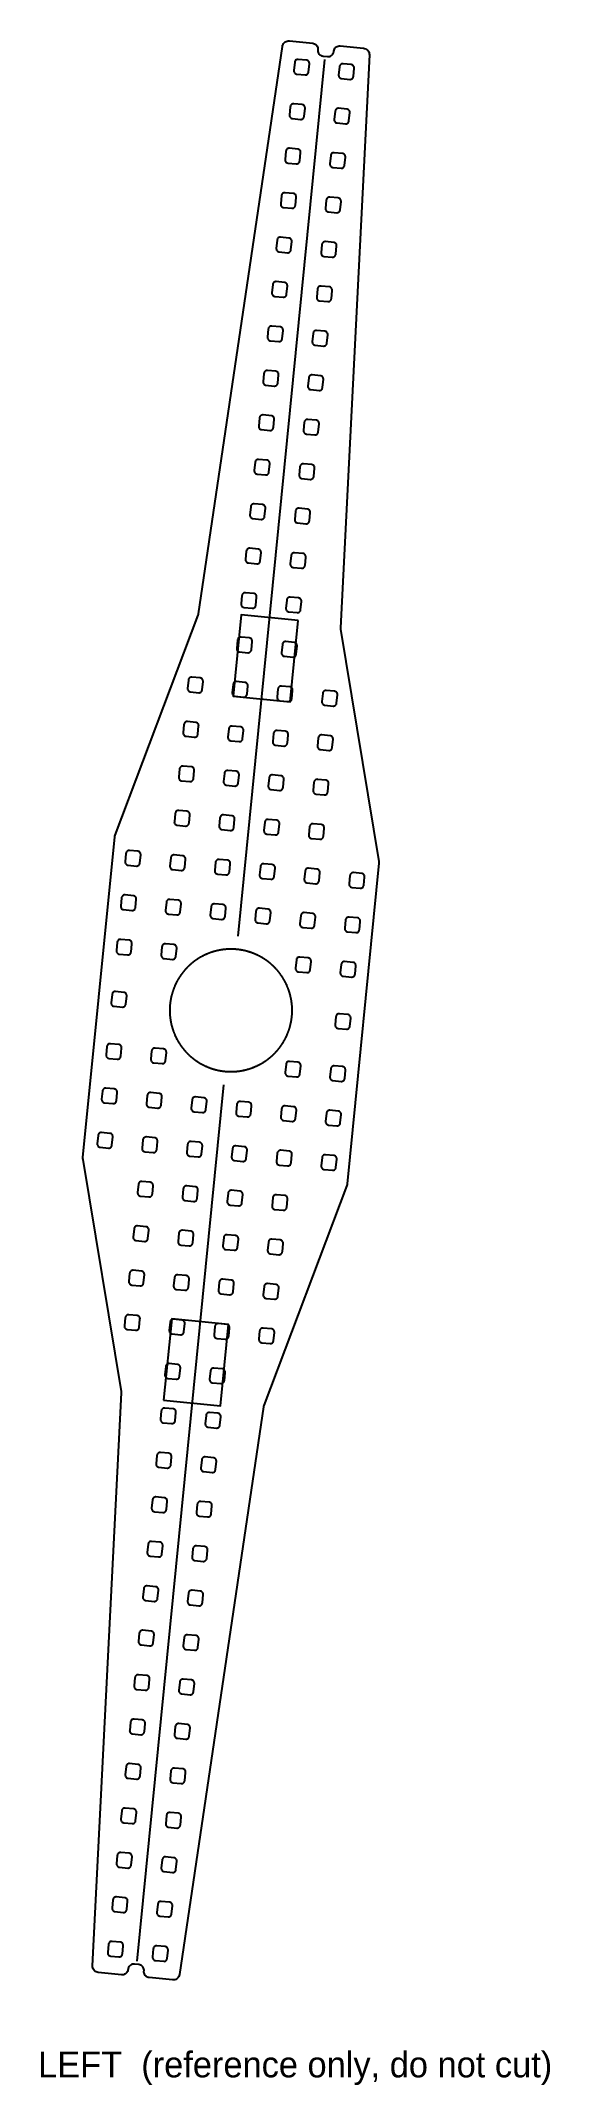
# Model space of a CAD drawing. Header units: millimetres. Extents: x -391 to 435, y -334 to 302.
# Drawn here: x -391 to -233, y -334 to 302 of the extents above.
import ezdxf

# ---------------------------------------------------------------- set-up
doc = ezdxf.new("R2010")
doc.units = ezdxf.units.MM
for name, color, linetype in [('LED_STRIP', 30, 'Continuous'), ('NOTES', 3, 'Continuous'), ('OUTLINE', 7, 'Continuous'), ('SENSOR_UNDER', 6, 'Continuous')]:
    doc.layers.add(name, color=color, linetype=linetype)

msp = doc.modelspace()

# ---------------------------------------------------------------- texts
at = {"layer": 'NOTES'}
msp.add_text('LEFT  (reference only, do not cut)', height=8, dxfattribs=at).set_placement((-391.84, -331.84))

# ---------------------------------------------------------------- linework, layer by layer
at = {"layer": 'LED_STRIP'}
for points in [[(-329.55, 23.13), (-302.58, 295.7)], [(-334.12, -23.13), (-361.09, -295.7)]]:
    msp.add_lwpolyline(points, dxfattribs=at)
at = {"layer": 'OUTLINE'}
for points in [[(-365.89, -118.73), (-365.92, -118.51), (-377.85, -46.33), (-377.88, -46.07), (-377.87, -45.8), (-368, 53.94), (-367.96, 54.19), (-367.88, 54.44), (-342.04, 122.89), (-341.97, 123.1), (-341.93, 123.31), (-315.83, 299.81), (-315.76, 300.14), (-315.62, 300.45), (-315.44, 300.74), (-315.21, 300.99), (-314.95, 301.2), (-314.65, 301.36), (-314.33, 301.46), (-314, 301.52), (-313.66, 301.51), (-306.41, 300.79), (-306.13, 300.74), (-305.86, 300.65), (-305.61, 300.52), (-305.38, 300.35), (-305.19, 300.14), (-305.02, 299.91), (-304.9, 299.65), (-304.82, 299.38), (-304.78, 299.1), (-304.79, 298.82), (-304.79, 298.74), (-304.8, 298.46), (-304.76, 298.18), (-304.68, 297.91), (-304.55, 297.65), (-304.39, 297.42), (-304.2, 297.21), (-303.97, 297.04), (-303.72, 296.91), (-303.45, 296.82), (-303.17, 296.77), (-301.79, 296.63), (-301.48, 296.63), (-301.17, 296.68), (-300.87, 296.78), (-300.6, 296.94), (-300.35, 297.14), (-300.15, 297.37), (-299.99, 297.65), (-299.88, 297.94), (-299.82, 298.25), (-299.81, 298.32), (-299.75, 298.63), (-299.64, 298.93), (-299.48, 299.2), (-299.27, 299.44), (-299.03, 299.64), (-298.76, 299.79), (-298.46, 299.9), (-298.15, 299.95), (-297.83, 299.95), (-290.58, 299.23), (-290.25, 299.17), (-289.93, 299.05), (-289.64, 298.88), (-289.38, 298.67), (-289.16, 298.41), (-288.98, 298.12), (-288.86, 297.81), (-288.79, 297.47), (-288.78, 297.14), (-297.78, 118.94), (-297.78, 118.73), (-297.75, 118.51), (-285.82, 46.33), (-285.79, 46.07), (-285.8, 45.8), (-295.67, -53.94), (-295.71, -54.19), (-295.79, -54.44), (-321.64, -122.89), (-321.7, -123.1), (-321.74, -123.31), (-347.84, -299.81), (-347.92, -300.14), (-348.05, -300.45), (-348.23, -300.74), (-348.46, -300.99), (-348.72, -301.2), (-349.02, -301.36), (-349.34, -301.46), (-349.68, -301.52), (-350.01, -301.51), (-357.26, -300.79), (-357.54, -300.74), (-357.81, -300.65), (-358.06, -300.52), (-358.29, -300.35), (-358.49, -300.14), (-358.65, -299.91), (-358.77, -299.65), (-358.85, -299.38), (-358.89, -299.1), (-358.89, -298.82), (-358.88, -298.74), (-358.87, -298.46), (-358.91, -298.18), (-358.99, -297.91), (-359.12, -297.65), (-359.28, -297.42), (-359.48, -297.21), (-359.7, -297.04), (-359.95, -296.91), (-360.22, -296.82), (-360.5, -296.77), (-361.88, -296.63), (-362.19, -296.63), (-362.5, -296.68), (-362.8, -296.78), (-363.08, -296.94), (-363.32, -297.14), (-363.52, -297.37), (-363.69, -297.65), (-363.8, -297.94), (-363.85, -298.25), (-363.86, -298.32), (-363.92, -298.63), (-364.03, -298.93), (-364.19, -299.2), (-364.4, -299.44), (-364.64, -299.64), (-364.92, -299.79), (-365.21, -299.9), (-365.52, -299.95), (-365.84, -299.95), (-373.09, -299.23), (-373.42, -299.17), (-373.74, -299.05), (-374.03, -298.88), (-374.29, -298.67), (-374.51, -298.41), (-374.69, -298.12), (-374.81, -297.81), (-374.88, -297.47), (-374.89, -297.14), (-365.89, -118.94), (-365.89, -118.73)], [(-312.1, 291.61), (-311.99, 291.47), (-311.85, 291.36), (-311.7, 291.27), (-311.54, 291.21), (-311.37, 291.18), (-308.78, 290.92), (-308.61, 290.92), (-308.44, 290.95), (-308.27, 291), (-308.12, 291.09), (-307.98, 291.2), (-307.87, 291.33), (-307.78, 291.48), (-307.72, 291.65), (-307.69, 291.82), (-307.43, 294.4), (-307.43, 294.58), (-307.46, 294.75), (-307.52, 294.92), (-307.6, 295.07), (-307.71, 295.2), (-307.85, 295.32), (-308, 295.4), (-308.16, 295.47), (-308.33, 295.5), (-310.92, 295.75), (-311.09, 295.76), (-311.26, 295.73), (-311.43, 295.67), (-311.58, 295.58), (-311.71, 295.47), (-311.83, 295.34), (-311.92, 295.19), (-311.98, 295.03), (-312.01, 294.86), (-312.27, 292.27), (-312.27, 292.1), (-312.24, 291.92), (-312.18, 291.76), (-312.1, 291.61)], [(-298.16, 290.23), (-298.05, 290.09), (-297.92, 289.98), (-297.77, 289.89), (-297.61, 289.83), (-297.44, 289.8), (-294.85, 289.54), (-294.68, 289.54), (-294.5, 289.57), (-294.34, 289.63), (-294.19, 289.71), (-294.05, 289.82), (-293.94, 289.95), (-293.85, 290.1), (-293.79, 290.27), (-293.76, 290.44), (-293.5, 293.03), (-293.5, 293.2), (-293.53, 293.37), (-293.58, 293.54), (-293.67, 293.69), (-293.78, 293.82), (-293.91, 293.94), (-294.06, 294.03), (-294.23, 294.09), (-294.4, 294.12), (-296.98, 294.38), (-297.16, 294.38), (-297.33, 294.35), (-297.5, 294.29), (-297.65, 294.21), (-297.78, 294.1), (-297.9, 293.96), (-297.98, 293.81), (-298.05, 293.65), (-298.08, 293.48), (-298.33, 290.89), (-298.34, 290.72), (-298.31, 290.55), (-298.25, 290.38), (-298.16, 290.23)], [(-313.46, 277.79), (-313.35, 277.65), (-313.22, 277.54), (-313.07, 277.45), (-312.91, 277.39), (-312.74, 277.35), (-310.15, 277.1), (-309.98, 277.1), (-309.8, 277.13), (-309.64, 277.18), (-309.49, 277.27), (-309.35, 277.38), (-309.24, 277.51), (-309.15, 277.66), (-309.09, 277.82), (-309.06, 278), (-308.8, 280.58), (-308.8, 280.76), (-308.83, 280.93), (-308.88, 281.09), (-308.97, 281.25), (-309.08, 281.38), (-309.21, 281.49), (-309.36, 281.58), (-309.53, 281.64), (-309.7, 281.68), (-312.28, 281.93), (-312.46, 281.93), (-312.63, 281.91), (-312.79, 281.85), (-312.95, 281.76), (-313.08, 281.65), (-313.2, 281.52), (-313.28, 281.37), (-313.35, 281.21), (-313.38, 281.04), (-313.63, 278.45), (-313.64, 278.27), (-313.61, 278.1), (-313.55, 277.94), (-313.46, 277.79)], [(-299.53, 276.41), (-299.42, 276.27), (-299.29, 276.16), (-299.14, 276.07), (-298.98, 276.01), (-298.81, 275.98), (-296.22, 275.72), (-296.04, 275.72), (-295.87, 275.75), (-295.71, 275.8), (-295.56, 275.89), (-295.42, 276), (-295.31, 276.13), (-295.22, 276.28), (-295.16, 276.45), (-295.12, 276.62), (-294.87, 279.2), (-294.87, 279.38), (-294.89, 279.55), (-294.95, 279.72), (-295.04, 279.87), (-295.15, 280), (-295.28, 280.12), (-295.43, 280.2), (-295.59, 280.27), (-295.76, 280.3), (-298.35, 280.55), (-298.53, 280.56), (-298.7, 280.53), (-298.86, 280.47), (-299.01, 280.38), (-299.15, 280.27), (-299.26, 280.14), (-299.35, 279.99), (-299.41, 279.83), (-299.45, 279.66), (-299.7, 277.07), (-299.7, 276.9), (-299.68, 276.72), (-299.62, 276.56), (-299.53, 276.41)], [(-314.83, 263.96), (-314.72, 263.83), (-314.59, 263.72), (-314.44, 263.63), (-314.28, 263.57), (-314.1, 263.53), (-311.52, 263.28), (-311.34, 263.28), (-311.17, 263.3), (-311.01, 263.36), (-310.85, 263.45), (-310.72, 263.56), (-310.61, 263.69), (-310.52, 263.84), (-310.46, 264), (-310.42, 264.17), (-310.17, 266.76), (-310.17, 266.94), (-310.19, 267.11), (-310.25, 267.27), (-310.34, 267.42), (-310.45, 267.56), (-310.58, 267.67), (-310.73, 267.76), (-310.89, 267.82), (-311.06, 267.86), (-313.65, 268.11), (-313.83, 268.11), (-314, 268.08), (-314.16, 268.03), (-314.31, 267.94), (-314.45, 267.83), (-314.56, 267.7), (-314.65, 267.55), (-314.71, 267.39), (-314.75, 267.21), (-315, 264.63), (-315, 264.45), (-314.97, 264.28), (-314.92, 264.12), (-314.83, 263.96)], [(-300.9, 262.59), (-300.79, 262.45), (-300.66, 262.34), (-300.51, 262.25), (-300.34, 262.19), (-300.17, 262.16), (-297.59, 261.9), (-297.41, 261.9), (-297.24, 261.93), (-297.07, 261.98), (-296.92, 262.07), (-296.79, 262.18), (-296.67, 262.31), (-296.59, 262.46), (-296.52, 262.62), (-296.49, 262.8), (-296.24, 265.38), (-296.23, 265.56), (-296.26, 265.73), (-296.32, 265.89), (-296.41, 266.05), (-296.52, 266.18), (-296.65, 266.29), (-296.8, 266.38), (-296.96, 266.44), (-297.13, 266.48), (-299.72, 266.73), (-299.89, 266.73), (-300.07, 266.71), (-300.23, 266.65), (-300.38, 266.56), (-300.52, 266.45), (-300.63, 266.32), (-300.72, 266.17), (-300.78, 266.01), (-300.81, 265.84), (-301.07, 263.25), (-301.07, 263.07), (-301.04, 262.9), (-300.99, 262.74), (-300.9, 262.59)], [(-316.09, 250.01), (-315.96, 249.89), (-315.81, 249.81), (-315.64, 249.74), (-315.47, 249.71), (-312.88, 249.46), (-312.73, 249.45), (-312.57, 249.47), (-312.42, 249.52), (-312.28, 249.59), (-312.15, 249.68), (-312.04, 249.79), (-311.94, 249.91), (-311.87, 250.05), (-311.82, 250.2), (-311.79, 250.35), (-311.53, 252.94), (-311.53, 253.11), (-311.56, 253.29), (-311.62, 253.45), (-311.7, 253.6), (-311.81, 253.74), (-311.95, 253.85), (-312.1, 253.94), (-312.26, 254), (-312.43, 254.03), (-315.02, 254.29), (-315.18, 254.29), (-315.33, 254.27), (-315.48, 254.23), (-315.62, 254.16), (-315.75, 254.07), (-315.86, 253.96), (-315.96, 253.83), (-316.03, 253.7), (-316.08, 253.55), (-316.11, 253.39), (-316.37, 250.81), (-316.37, 250.63), (-316.34, 250.46), (-316.28, 250.29), (-316.2, 250.14), (-316.09, 250.01)], [(-302.27, 248.76), (-302.16, 248.63), (-302.02, 248.52), (-301.87, 248.43), (-301.71, 248.37), (-301.54, 248.33), (-298.95, 248.08), (-298.8, 248.07), (-298.64, 248.1), (-298.49, 248.14), (-298.35, 248.21), (-298.22, 248.3), (-298.11, 248.41), (-298.01, 248.53), (-297.94, 248.67), (-297.89, 248.82), (-297.86, 248.97), (-297.6, 251.56), (-297.6, 251.74), (-297.63, 251.91), (-297.69, 252.07), (-297.77, 252.22), (-297.88, 252.36), (-298.02, 252.47), (-298.17, 252.56), (-298.33, 252.62), (-298.5, 252.66), (-301.09, 252.91), (-301.24, 252.91), (-301.4, 252.89), (-301.55, 252.85), (-301.69, 252.78), (-301.82, 252.69), (-301.93, 252.58), (-302.03, 252.46), (-302.1, 252.32), (-302.15, 252.17), (-302.18, 252.01), (-302.44, 249.43), (-302.44, 249.25), (-302.41, 249.08), (-302.35, 248.92), (-302.27, 248.76)], [(-317.57, 236.32), (-317.46, 236.19), (-317.32, 236.07), (-317.17, 235.98), (-317.01, 235.92), (-316.84, 235.89), (-314.25, 235.63), (-314.09, 235.63), (-313.94, 235.65), (-313.79, 235.7), (-313.65, 235.77), (-313.52, 235.86), (-313.41, 235.97), (-313.31, 236.09), (-313.24, 236.23), (-313.19, 236.38), (-313.16, 236.53), (-312.9, 239.12), (-312.9, 239.29), (-312.93, 239.47), (-312.99, 239.63), (-313.07, 239.78), (-313.18, 239.92), (-313.31, 240.03), (-313.46, 240.12), (-313.63, 240.18), (-313.8, 240.21), (-316.39, 240.47), (-316.54, 240.47), (-316.7, 240.45), (-316.85, 240.4), (-316.99, 240.34), (-317.12, 240.25), (-317.23, 240.14), (-317.33, 240.01), (-317.4, 239.87), (-317.45, 239.73), (-317.48, 239.57), (-317.74, 236.98), (-317.74, 236.81), (-317.71, 236.64), (-317.65, 236.47), (-317.57, 236.32)], [(-303.63, 234.94), (-303.52, 234.81), (-303.39, 234.69), (-303.24, 234.61), (-303.08, 234.54), (-302.91, 234.51), (-300.32, 234.26), (-300.16, 234.25), (-300.01, 234.27), (-299.86, 234.32), (-299.72, 234.39), (-299.59, 234.48), (-299.47, 234.59), (-299.38, 234.71), (-299.31, 234.85), (-299.25, 235), (-299.23, 235.15), (-298.97, 237.74), (-298.97, 237.91), (-299, 238.09), (-299.05, 238.25), (-299.14, 238.4), (-299.25, 238.54), (-299.38, 238.65), (-299.53, 238.74), (-299.7, 238.8), (-299.87, 238.83), (-302.45, 239.09), (-302.61, 239.09), (-302.77, 239.07), (-302.92, 239.03), (-303.06, 238.96), (-303.19, 238.87), (-303.3, 238.76), (-303.39, 238.63), (-303.47, 238.5), (-303.52, 238.35), (-303.55, 238.19), (-303.8, 235.61), (-303.81, 235.43), (-303.78, 235.26), (-303.72, 235.1), (-303.63, 234.94)], [(-318.93, 222.5), (-318.82, 222.37), (-318.69, 222.25), (-318.54, 222.16), (-318.38, 222.1), (-318.21, 222.07), (-315.62, 221.81), (-315.46, 221.81), (-315.31, 221.83), (-315.16, 221.88), (-315.02, 221.95), (-314.89, 222.04), (-314.77, 222.14), (-314.68, 222.27), (-314.6, 222.41), (-314.55, 222.56), (-314.53, 222.71), (-314.27, 225.3), (-314.27, 225.47), (-314.3, 225.64), (-314.35, 225.81), (-314.44, 225.96), (-314.55, 226.09), (-314.68, 226.21), (-314.83, 226.3), (-315, 226.36), (-315.17, 226.39), (-317.75, 226.65), (-317.91, 226.65), (-318.07, 226.63), (-318.22, 226.58), (-318.36, 226.51), (-318.49, 226.43), (-318.6, 226.32), (-318.69, 226.19), (-318.77, 226.05), (-318.82, 225.9), (-318.85, 225.75), (-319.1, 223.16), (-319.11, 222.99), (-319.08, 222.82), (-319.02, 222.65), (-318.93, 222.5)], [(-305, 221.12), (-304.89, 220.99), (-304.76, 220.87), (-304.61, 220.78), (-304.45, 220.72), (-304.27, 220.69), (-301.69, 220.43), (-301.53, 220.43), (-301.37, 220.45), (-301.22, 220.5), (-301.08, 220.57), (-300.95, 220.66), (-300.84, 220.77), (-300.75, 220.89), (-300.67, 221.03), (-300.62, 221.18), (-300.59, 221.33), (-300.34, 223.92), (-300.34, 224.09), (-300.36, 224.27), (-300.42, 224.43), (-300.51, 224.58), (-300.62, 224.72), (-300.75, 224.83), (-300.9, 224.92), (-301.06, 224.98), (-301.23, 225.01), (-303.82, 225.27), (-303.98, 225.27), (-304.13, 225.25), (-304.28, 225.2), (-304.43, 225.14), (-304.55, 225.05), (-304.67, 224.94), (-304.76, 224.81), (-304.84, 224.67), (-304.89, 224.53), (-304.92, 224.37), (-305.17, 221.78), (-305.17, 221.61), (-305.14, 221.44), (-305.09, 221.27), (-305, 221.12)], [(-320.3, 208.68), (-320.19, 208.54), (-320.06, 208.43), (-319.91, 208.34), (-319.75, 208.28), (-319.57, 208.25), (-316.99, 207.99), (-316.83, 207.99), (-316.67, 208.01), (-316.52, 208.06), (-316.38, 208.12), (-316.25, 208.21), (-316.14, 208.32), (-316.05, 208.45), (-315.97, 208.59), (-315.92, 208.73), (-315.89, 208.89), (-315.64, 211.48), (-315.64, 211.65), (-315.66, 211.82), (-315.72, 211.99), (-315.81, 212.14), (-315.92, 212.27), (-316.05, 212.39), (-316.2, 212.48), (-316.36, 212.54), (-316.53, 212.57), (-319.12, 212.83), (-319.28, 212.83), (-319.43, 212.81), (-319.58, 212.76), (-319.72, 212.69), (-319.85, 212.6), (-319.97, 212.49), (-320.06, 212.37), (-320.14, 212.23), (-320.19, 212.08), (-320.21, 211.93), (-320.47, 209.34), (-320.47, 209.17), (-320.44, 209), (-320.39, 208.83), (-320.3, 208.68)], [(-306.37, 207.3), (-306.26, 207.17), (-306.13, 207.05), (-305.98, 206.96), (-305.81, 206.9), (-305.64, 206.87), (-303.05, 206.61), (-302.9, 206.61), (-302.74, 206.63), (-302.59, 206.68), (-302.45, 206.75), (-302.32, 206.84), (-302.21, 206.94), (-302.11, 207.07), (-302.04, 207.21), (-301.99, 207.36), (-301.96, 207.51), (-301.71, 210.1), (-301.7, 210.27), (-301.73, 210.44), (-301.79, 210.61), (-301.87, 210.76), (-301.99, 210.9), (-302.12, 211.01), (-302.27, 211.1), (-302.43, 211.16), (-302.6, 211.19), (-305.19, 211.45), (-305.35, 211.45), (-305.5, 211.43), (-305.65, 211.38), (-305.79, 211.31), (-305.92, 211.23), (-306.03, 211.12), (-306.13, 210.99), (-306.2, 210.85), (-306.26, 210.7), (-306.28, 210.55), (-306.54, 207.96), (-306.54, 207.79), (-306.51, 207.62), (-306.45, 207.45), (-306.37, 207.3)], [(-321.67, 194.86), (-321.56, 194.72), (-321.43, 194.61), (-321.28, 194.52), (-321.11, 194.46), (-320.94, 194.43), (-318.35, 194.17), (-318.2, 194.17), (-318.04, 194.19), (-317.89, 194.23), (-317.75, 194.3), (-317.62, 194.39), (-317.51, 194.5), (-317.41, 194.63), (-317.34, 194.76), (-317.29, 194.91), (-317.26, 195.07), (-317, 197.65), (-317, 197.83), (-317.03, 198), (-317.09, 198.17), (-317.17, 198.32), (-317.28, 198.45), (-317.42, 198.57), (-317.57, 198.65), (-317.73, 198.72), (-317.9, 198.75), (-320.49, 199), (-320.65, 199.01), (-320.8, 198.99), (-320.95, 198.94), (-321.09, 198.87), (-321.22, 198.78), (-321.33, 198.67), (-321.43, 198.55), (-321.5, 198.41), (-321.55, 198.26), (-321.58, 198.11), (-321.84, 195.52), (-321.84, 195.35), (-321.81, 195.17), (-321.75, 195.01), (-321.67, 194.86)], [(-307.74, 193.48), (-307.63, 193.34), (-307.49, 193.23), (-307.34, 193.14), (-307.18, 193.08), (-307.01, 193.05), (-304.42, 192.79), (-304.27, 192.79), (-304.11, 192.81), (-303.96, 192.86), (-303.82, 192.92), (-303.69, 193.01), (-303.58, 193.12), (-303.48, 193.25), (-303.41, 193.39), (-303.36, 193.53), (-303.33, 193.69), (-303.07, 196.28), (-303.07, 196.45), (-303.1, 196.62), (-303.16, 196.79), (-303.24, 196.94), (-303.35, 197.07), (-303.48, 197.19), (-303.63, 197.28), (-303.8, 197.34), (-303.97, 197.37), (-306.56, 197.63), (-306.71, 197.63), (-306.87, 197.61), (-307.02, 197.56), (-307.16, 197.49), (-307.29, 197.4), (-307.4, 197.3), (-307.5, 197.17), (-307.57, 197.03), (-307.62, 196.88), (-307.65, 196.73), (-307.91, 194.14), (-307.91, 193.97), (-307.88, 193.8), (-307.82, 193.63), (-307.74, 193.48)], [(-323.04, 181.04), (-322.93, 180.9), (-322.79, 180.79), (-322.64, 180.7), (-322.48, 180.64), (-322.31, 180.61), (-319.72, 180.35), (-319.56, 180.35), (-319.41, 180.37), (-319.26, 180.41), (-319.12, 180.48), (-318.99, 180.57), (-318.88, 180.68), (-318.78, 180.8), (-318.71, 180.94), (-318.66, 181.09), (-318.63, 181.25), (-318.37, 183.83), (-318.37, 184.01), (-318.4, 184.18), (-318.46, 184.34), (-318.54, 184.5), (-318.65, 184.63), (-318.78, 184.74), (-318.93, 184.83), (-319.1, 184.89), (-319.27, 184.93), (-321.86, 185.18), (-322.01, 185.19), (-322.17, 185.16), (-322.32, 185.12), (-322.46, 185.05), (-322.59, 184.96), (-322.7, 184.85), (-322.8, 184.73), (-322.87, 184.59), (-322.92, 184.44), (-322.95, 184.29), (-323.21, 181.7), (-323.21, 181.52), (-323.18, 181.35), (-323.12, 181.19), (-323.04, 181.04)], [(-309.1, 179.66), (-308.99, 179.52), (-308.86, 179.41), (-308.71, 179.32), (-308.55, 179.26), (-308.38, 179.23), (-305.79, 178.97), (-305.63, 178.97), (-305.48, 178.99), (-305.33, 179.03), (-305.19, 179.1), (-305.06, 179.19), (-304.94, 179.3), (-304.85, 179.43), (-304.77, 179.56), (-304.72, 179.71), (-304.7, 179.87), (-304.44, 182.45), (-304.44, 182.63), (-304.47, 182.8), (-304.52, 182.97), (-304.61, 183.12), (-304.72, 183.25), (-304.85, 183.37), (-305, 183.45), (-305.17, 183.52), (-305.34, 183.55), (-307.92, 183.8), (-308.08, 183.81), (-308.24, 183.79), (-308.39, 183.74), (-308.53, 183.67), (-308.66, 183.58), (-308.77, 183.47), (-308.86, 183.35), (-308.94, 183.21), (-308.99, 183.06), (-309.02, 182.91), (-309.27, 180.32), (-309.28, 180.15), (-309.25, 179.97), (-309.19, 179.81), (-309.1, 179.66)], [(-324.4, 167.21), (-324.29, 167.08), (-324.16, 166.97), (-324.01, 166.88), (-323.85, 166.82), (-323.68, 166.78), (-321.09, 166.53), (-320.93, 166.52), (-320.78, 166.55), (-320.63, 166.59), (-320.49, 166.66), (-320.36, 166.75), (-320.24, 166.86), (-320.15, 166.98), (-320.07, 167.12), (-320.02, 167.27), (-320, 167.42), (-319.74, 170.01), (-319.74, 170.19), (-319.77, 170.36), (-319.82, 170.52), (-319.91, 170.67), (-320.02, 170.81), (-320.15, 170.92), (-320.3, 171.01), (-320.46, 171.07), (-320.64, 171.11), (-323.22, 171.36), (-323.38, 171.36), (-323.54, 171.34), (-323.69, 171.3), (-323.83, 171.23), (-323.96, 171.14), (-324.07, 171.03), (-324.16, 170.91), (-324.24, 170.77), (-324.29, 170.62), (-324.32, 170.46), (-324.57, 167.88), (-324.57, 167.7), (-324.55, 167.53), (-324.49, 167.37), (-324.4, 167.21)], [(-310.47, 165.84), (-310.36, 165.7), (-310.23, 165.59), (-310.08, 165.5), (-309.92, 165.44), (-309.74, 165.41), (-307.16, 165.15), (-307, 165.15), (-306.84, 165.17), (-306.69, 165.21), (-306.55, 165.28), (-306.42, 165.37), (-306.31, 165.48), (-306.22, 165.6), (-306.14, 165.74), (-306.09, 165.89), (-306.06, 166.05), (-305.81, 168.63), (-305.81, 168.81), (-305.83, 168.98), (-305.89, 169.14), (-305.98, 169.3), (-306.09, 169.43), (-306.22, 169.54), (-306.37, 169.63), (-306.53, 169.69), (-306.7, 169.73), (-309.29, 169.98), (-309.45, 169.99), (-309.6, 169.96), (-309.75, 169.92), (-309.9, 169.85), (-310.02, 169.76), (-310.14, 169.65), (-310.23, 169.53), (-310.31, 169.39), (-310.36, 169.24), (-310.38, 169.09), (-310.64, 166.5), (-310.64, 166.32), (-310.61, 166.15), (-310.56, 165.99), (-310.47, 165.84)], [(-325.77, 153.39), (-325.66, 153.26), (-325.53, 153.14), (-325.38, 153.06), (-325.21, 152.99), (-325.04, 152.96), (-322.46, 152.71), (-322.3, 152.7), (-322.14, 152.72), (-321.99, 152.77), (-321.85, 152.84), (-321.72, 152.93), (-321.61, 153.04), (-321.52, 153.16), (-321.44, 153.3), (-321.39, 153.45), (-321.36, 153.6), (-321.11, 156.19), (-321.1, 156.36), (-321.13, 156.54), (-321.19, 156.7), (-321.28, 156.85), (-321.39, 156.99), (-321.52, 157.1), (-321.67, 157.19), (-321.83, 157.25), (-322, 157.28), (-324.59, 157.54), (-324.75, 157.54), (-324.9, 157.52), (-325.05, 157.48), (-325.19, 157.41), (-325.32, 157.32), (-325.44, 157.21), (-325.53, 157.08), (-325.61, 156.95), (-325.66, 156.8), (-325.68, 156.64), (-325.94, 154.06), (-325.94, 153.88), (-325.91, 153.71), (-325.86, 153.55), (-325.77, 153.39)], [(-311.84, 152.01), (-311.73, 151.88), (-311.6, 151.77), (-311.45, 151.68), (-311.28, 151.62), (-311.11, 151.58), (-308.52, 151.33), (-308.37, 151.32), (-308.21, 151.35), (-308.06, 151.39), (-307.92, 151.46), (-307.79, 151.55), (-307.68, 151.66), (-307.58, 151.78), (-307.51, 151.92), (-307.46, 152.07), (-307.43, 152.22), (-307.17, 154.81), (-307.17, 154.99), (-307.2, 155.16), (-307.26, 155.32), (-307.34, 155.47), (-307.45, 155.61), (-307.59, 155.72), (-307.74, 155.81), (-307.9, 155.87), (-308.07, 155.91), (-310.66, 156.16), (-310.82, 156.16), (-310.97, 156.14), (-311.12, 156.1), (-311.26, 156.03), (-311.39, 155.94), (-311.5, 155.83), (-311.6, 155.71), (-311.67, 155.57), (-311.72, 155.42), (-311.75, 155.26), (-312.01, 152.68), (-312.01, 152.5), (-311.98, 152.33), (-311.92, 152.17), (-311.84, 152.01)], [(-327.14, 139.57), (-327.03, 139.44), (-326.9, 139.32), (-326.75, 139.23), (-326.58, 139.17), (-326.41, 139.14), (-323.82, 138.88), (-323.67, 138.88), (-323.51, 138.9), (-323.36, 138.95), (-323.22, 139.02), (-323.09, 139.11), (-322.98, 139.22), (-322.88, 139.34), (-322.81, 139.48), (-322.76, 139.63), (-322.73, 139.78), (-322.47, 142.37), (-322.47, 142.54), (-322.5, 142.72), (-322.56, 142.88), (-322.64, 143.03), (-322.75, 143.17), (-322.89, 143.28), (-323.04, 143.37), (-323.2, 143.43), (-323.37, 143.46), (-325.96, 143.72), (-326.11, 143.72), (-326.27, 143.7), (-326.42, 143.65), (-326.56, 143.59), (-326.69, 143.5), (-326.8, 143.39), (-326.9, 143.26), (-326.97, 143.12), (-327.02, 142.98), (-327.05, 142.82), (-327.31, 140.23), (-327.31, 140.06), (-327.28, 139.89), (-327.22, 139.72), (-327.14, 139.57)], [(-313.21, 138.19), (-313.1, 138.06), (-312.96, 137.94), (-312.81, 137.86), (-312.65, 137.79), (-312.48, 137.76), (-309.89, 137.51), (-309.73, 137.5), (-309.58, 137.52), (-309.43, 137.57), (-309.29, 137.64), (-309.16, 137.73), (-309.05, 137.84), (-308.95, 137.96), (-308.88, 138.1), (-308.83, 138.25), (-308.8, 138.4), (-308.54, 140.99), (-308.54, 141.16), (-308.57, 141.34), (-308.63, 141.5), (-308.71, 141.65), (-308.82, 141.79), (-308.95, 141.9), (-309.1, 141.99), (-309.27, 142.05), (-309.44, 142.08), (-312.03, 142.34), (-312.18, 142.34), (-312.34, 142.32), (-312.49, 142.28), (-312.63, 142.21), (-312.76, 142.12), (-312.87, 142.01), (-312.97, 141.88), (-313.04, 141.75), (-313.09, 141.6), (-313.12, 141.44), (-313.38, 138.86), (-313.38, 138.68), (-313.35, 138.51), (-313.29, 138.35), (-313.21, 138.19)], [(-328.51, 125.75), (-328.39, 125.62), (-328.26, 125.5), (-328.11, 125.41), (-327.95, 125.35), (-327.78, 125.32), (-325.19, 125.06), (-325.03, 125.06), (-324.88, 125.08), (-324.73, 125.13), (-324.59, 125.2), (-324.46, 125.29), (-324.35, 125.39), (-324.25, 125.52), (-324.18, 125.66), (-324.12, 125.81), (-324.1, 125.96), (-323.84, 128.55), (-323.84, 128.72), (-323.87, 128.89), (-323.93, 129.06), (-324.01, 129.21), (-324.12, 129.34), (-324.25, 129.46), (-324.4, 129.55), (-324.57, 129.61), (-324.74, 129.64), (-327.33, 129.9), (-327.48, 129.9), (-327.64, 129.88), (-327.79, 129.83), (-327.93, 129.76), (-328.06, 129.68), (-328.17, 129.57), (-328.27, 129.44), (-328.34, 129.3), (-328.39, 129.15), (-328.42, 129), (-328.67, 126.41), (-328.68, 126.24), (-328.65, 126.07), (-328.59, 125.9), (-328.51, 125.75)], [(-314.57, 124.37), (-314.46, 124.24), (-314.33, 124.12), (-314.18, 124.03), (-314.02, 123.97), (-313.85, 123.94), (-311.26, 123.69), (-311.1, 123.68), (-310.95, 123.7), (-310.8, 123.75), (-310.66, 123.82), (-310.53, 123.91), (-310.41, 124.02), (-310.32, 124.14), (-310.24, 124.28), (-310.19, 124.43), (-310.17, 124.58), (-309.91, 127.17), (-309.91, 127.34), (-309.94, 127.52), (-309.99, 127.68), (-310.08, 127.83), (-310.19, 127.97), (-310.32, 128.08), (-310.47, 128.17), (-310.63, 128.23), (-310.81, 128.26), (-313.39, 128.52), (-313.55, 128.52), (-313.71, 128.5), (-313.86, 128.45), (-314, 128.39), (-314.13, 128.3), (-314.24, 128.19), (-314.33, 128.06), (-314.41, 127.92), (-314.46, 127.78), (-314.49, 127.62), (-314.74, 125.03), (-314.74, 124.86), (-314.72, 124.69), (-314.66, 124.52), (-314.57, 124.37)], [(-329.87, 111.93), (-329.76, 111.79), (-329.63, 111.68), (-329.48, 111.59), (-329.32, 111.53), (-329.15, 111.5), (-326.56, 111.24), (-326.4, 111.24), (-326.25, 111.26), (-326.1, 111.31), (-325.95, 111.37), (-325.83, 111.46), (-325.71, 111.57), (-325.62, 111.7), (-325.54, 111.84), (-325.49, 111.98), (-325.46, 112.14), (-325.21, 114.73), (-325.21, 114.9), (-325.24, 115.07), (-325.29, 115.24), (-325.38, 115.39), (-325.49, 115.52), (-325.62, 115.64), (-325.77, 115.73), (-325.93, 115.79), (-326.11, 115.82), (-328.69, 116.08), (-328.85, 116.08), (-329.01, 116.06), (-329.16, 116.01), (-329.3, 115.94), (-329.43, 115.85), (-329.54, 115.75), (-329.63, 115.62), (-329.71, 115.48), (-329.76, 115.33), (-329.79, 115.18), (-330.04, 112.59), (-330.04, 112.42), (-330.02, 112.25), (-329.96, 112.08), (-329.87, 111.93)], [(-315.94, 110.55), (-315.83, 110.42), (-315.7, 110.3), (-315.55, 110.21), (-315.38, 110.15), (-315.21, 110.12), (-312.63, 109.86), (-312.47, 109.86), (-312.31, 109.88), (-312.16, 109.93), (-312.02, 110), (-311.89, 110.09), (-311.78, 110.19), (-311.69, 110.32), (-311.61, 110.46), (-311.56, 110.61), (-311.53, 110.76), (-311.28, 113.35), (-311.27, 113.52), (-311.3, 113.69), (-311.36, 113.86), (-311.45, 114.01), (-311.56, 114.15), (-311.69, 114.26), (-311.84, 114.35), (-312, 114.41), (-312.17, 114.44), (-314.76, 114.7), (-314.92, 114.7), (-315.07, 114.68), (-315.22, 114.63), (-315.36, 114.57), (-315.49, 114.48), (-315.61, 114.37), (-315.7, 114.24), (-315.78, 114.1), (-315.83, 113.96), (-315.85, 113.8), (-316.11, 111.21), (-316.11, 111.04), (-316.08, 110.87), (-316.03, 110.7), (-315.94, 110.55)], [(-345.06, 99.35), (-344.93, 99.24), (-344.78, 99.15), (-344.62, 99.09), (-344.45, 99.05), (-341.86, 98.8), (-341.7, 98.8), (-341.55, 98.82), (-341.4, 98.86), (-341.25, 98.93), (-341.13, 99.02), (-341.01, 99.13), (-340.92, 99.25), (-340.84, 99.39), (-340.79, 99.54), (-340.76, 99.7), (-340.51, 102.28), (-340.51, 102.46), (-340.53, 102.63), (-340.59, 102.79), (-340.68, 102.95), (-340.79, 103.08), (-340.92, 103.19), (-341.07, 103.28), (-341.23, 103.34), (-341.4, 103.38), (-343.99, 103.63), (-344.15, 103.64), (-344.3, 103.61), (-344.45, 103.57), (-344.6, 103.5), (-344.72, 103.41), (-344.84, 103.3), (-344.93, 103.18), (-345.01, 103.04), (-345.06, 102.89), (-345.09, 102.74), (-345.34, 100.15), (-345.34, 99.97), (-345.32, 99.8), (-345.26, 99.64), (-345.17, 99.49), (-345.06, 99.35)], [(-331.24, 98.11), (-331.13, 97.97), (-331, 97.86), (-330.85, 97.77), (-330.68, 97.71), (-330.51, 97.68), (-327.93, 97.42), (-327.77, 97.42), (-327.61, 97.44), (-327.46, 97.48), (-327.32, 97.55), (-327.19, 97.64), (-327.08, 97.75), (-326.99, 97.88), (-326.91, 98.01), (-326.86, 98.16), (-326.83, 98.32), (-326.58, 100.9), (-326.57, 101.08), (-326.6, 101.25), (-326.66, 101.42), (-326.75, 101.57), (-326.86, 101.7), (-326.99, 101.82), (-327.14, 101.9), (-327.3, 101.97), (-327.47, 102), (-330.06, 102.25), (-330.22, 102.26), (-330.37, 102.24), (-330.52, 102.19), (-330.66, 102.12), (-330.79, 102.03), (-330.91, 101.92), (-331, 101.8), (-331.07, 101.66), (-331.13, 101.51), (-331.15, 101.36), (-331.41, 98.77), (-331.41, 98.6), (-331.38, 98.42), (-331.33, 98.26), (-331.24, 98.11)], [(-317.31, 96.73), (-317.2, 96.59), (-317.07, 96.48), (-316.92, 96.39), (-316.75, 96.33), (-316.58, 96.3), (-313.99, 96.04), (-313.84, 96.04), (-313.68, 96.06), (-313.53, 96.11), (-313.39, 96.17), (-313.26, 96.26), (-313.15, 96.37), (-313.05, 96.5), (-312.98, 96.64), (-312.93, 96.78), (-312.9, 96.94), (-312.64, 99.53), (-312.64, 99.7), (-312.67, 99.87), (-312.73, 100.04), (-312.81, 100.19), (-312.92, 100.32), (-313.06, 100.44), (-313.21, 100.53), (-313.37, 100.59), (-313.54, 100.62), (-316.13, 100.88), (-316.29, 100.88), (-316.44, 100.86), (-316.59, 100.81), (-316.73, 100.74), (-316.86, 100.65), (-316.97, 100.55), (-317.07, 100.42), (-317.14, 100.28), (-317.19, 100.13), (-317.22, 99.98), (-317.48, 97.39), (-317.48, 97.22), (-317.45, 97.05), (-317.39, 96.88), (-317.31, 96.73)], [(-303.38, 95.35), (-303.27, 95.22), (-303.13, 95.1), (-302.98, 95.01), (-302.82, 94.95), (-302.65, 94.92), (-300.06, 94.66), (-299.9, 94.66), (-299.75, 94.68), (-299.6, 94.73), (-299.46, 94.8), (-299.33, 94.89), (-299.22, 94.99), (-299.12, 95.12), (-299.05, 95.26), (-299, 95.41), (-298.97, 95.56), (-298.71, 98.15), (-298.71, 98.3), (-298.73, 98.46), (-298.78, 98.61), (-298.84, 98.75), (-298.93, 98.88), (-299.04, 98.99), (-299.17, 99.09), (-299.31, 99.16), (-299.45, 99.21), (-299.61, 99.24), (-302.2, 99.5), (-302.35, 99.5), (-302.51, 99.48), (-302.66, 99.43), (-302.8, 99.37), (-302.93, 99.28), (-303.04, 99.17), (-303.14, 99.04), (-303.21, 98.9), (-303.26, 98.76), (-303.29, 98.6), (-303.55, 96.01), (-303.55, 95.84), (-303.52, 95.67), (-303.46, 95.5), (-303.38, 95.35)], [(-346.54, 85.66), (-346.43, 85.53), (-346.3, 85.42), (-346.15, 85.33), (-345.98, 85.27), (-345.81, 85.23), (-343.23, 84.98), (-343.07, 84.97), (-342.91, 85), (-342.76, 85.04), (-342.62, 85.11), (-342.49, 85.2), (-342.38, 85.31), (-342.28, 85.43), (-342.21, 85.57), (-342.16, 85.72), (-342.13, 85.87), (-341.88, 88.46), (-341.87, 88.64), (-341.9, 88.81), (-341.96, 88.97), (-342.05, 89.12), (-342.16, 89.26), (-342.29, 89.37), (-342.44, 89.46), (-342.6, 89.52), (-342.77, 89.56), (-345.36, 89.81), (-345.52, 89.81), (-345.67, 89.79), (-345.82, 89.75), (-345.96, 89.68), (-346.09, 89.59), (-346.21, 89.48), (-346.3, 89.36), (-346.37, 89.22), (-346.43, 89.07), (-346.45, 88.91), (-346.71, 86.33), (-346.71, 86.15), (-346.68, 85.98), (-346.63, 85.82), (-346.54, 85.66)], [(-332.61, 84.29), (-332.5, 84.15), (-332.36, 84.04), (-332.21, 83.95), (-332.05, 83.89), (-331.88, 83.86), (-329.29, 83.6), (-329.14, 83.6), (-328.98, 83.62), (-328.83, 83.66), (-328.69, 83.73), (-328.56, 83.82), (-328.45, 83.93), (-328.35, 84.05), (-328.28, 84.19), (-328.23, 84.34), (-328.2, 84.5), (-327.94, 87.08), (-327.94, 87.26), (-327.97, 87.43), (-328.03, 87.59), (-328.11, 87.75), (-328.22, 87.88), (-328.36, 87.99), (-328.51, 88.08), (-328.67, 88.14), (-328.84, 88.18), (-331.43, 88.43), (-331.58, 88.44), (-331.74, 88.41), (-331.89, 88.37), (-332.03, 88.3), (-332.16, 88.21), (-332.27, 88.1), (-332.37, 87.98), (-332.44, 87.84), (-332.49, 87.69), (-332.52, 87.54), (-332.78, 84.95), (-332.78, 84.77), (-332.75, 84.6), (-332.69, 84.44), (-332.61, 84.29)], [(-318.57, 82.77), (-318.43, 82.66), (-318.28, 82.57), (-318.12, 82.51), (-317.95, 82.48), (-315.36, 82.22), (-315.2, 82.22), (-315.05, 82.24), (-314.9, 82.28), (-314.76, 82.35), (-314.63, 82.44), (-314.52, 82.55), (-314.42, 82.68), (-314.35, 82.81), (-314.3, 82.96), (-314.27, 83.12), (-314.01, 85.7), (-314.01, 85.88), (-314.04, 86.05), (-314.1, 86.22), (-314.18, 86.37), (-314.29, 86.5), (-314.42, 86.62), (-314.57, 86.7), (-314.74, 86.77), (-314.91, 86.8), (-317.5, 87.05), (-317.65, 87.06), (-317.81, 87.04), (-317.96, 86.99), (-318.1, 86.92), (-318.23, 86.83), (-318.34, 86.72), (-318.44, 86.6), (-318.51, 86.46), (-318.56, 86.31), (-318.59, 86.16), (-318.85, 83.57), (-318.85, 83.4), (-318.82, 83.22), (-318.76, 83.06), (-318.68, 82.91), (-318.57, 82.77)], [(-304.74, 81.53), (-304.63, 81.39), (-304.5, 81.28), (-304.35, 81.19), (-304.19, 81.13), (-304.02, 81.1), (-301.43, 80.84), (-301.27, 80.84), (-301.12, 80.86), (-300.97, 80.91), (-300.83, 80.97), (-300.7, 81.06), (-300.58, 81.17), (-300.49, 81.3), (-300.41, 81.44), (-300.36, 81.58), (-300.34, 81.74), (-300.08, 84.33), (-300.08, 84.5), (-300.11, 84.67), (-300.16, 84.84), (-300.25, 84.99), (-300.36, 85.12), (-300.49, 85.24), (-300.64, 85.33), (-300.8, 85.39), (-300.98, 85.42), (-303.56, 85.68), (-303.72, 85.68), (-303.88, 85.66), (-304.03, 85.61), (-304.17, 85.54), (-304.3, 85.45), (-304.41, 85.35), (-304.5, 85.22), (-304.58, 85.08), (-304.63, 84.93), (-304.66, 84.78), (-304.91, 82.19), (-304.92, 82.02), (-304.89, 81.85), (-304.83, 81.68), (-304.74, 81.53)], [(-347.91, 71.84), (-347.8, 71.71), (-347.66, 71.59), (-347.51, 71.51), (-347.35, 71.44), (-347.18, 71.41), (-344.59, 71.16), (-344.44, 71.15), (-344.28, 71.17), (-344.13, 71.22), (-343.99, 71.29), (-343.86, 71.38), (-343.75, 71.49), (-343.65, 71.61), (-343.58, 71.75), (-343.53, 71.9), (-343.5, 72.05), (-343.24, 74.64), (-343.24, 74.81), (-343.27, 74.99), (-343.33, 75.15), (-343.41, 75.3), (-343.52, 75.44), (-343.66, 75.55), (-343.81, 75.64), (-343.97, 75.7), (-344.14, 75.73), (-346.73, 75.99), (-346.88, 75.99), (-347.04, 75.97), (-347.19, 75.93), (-347.33, 75.86), (-347.46, 75.77), (-347.57, 75.66), (-347.67, 75.53), (-347.74, 75.4), (-347.79, 75.25), (-347.82, 75.09), (-348.08, 72.51), (-348.08, 72.33), (-348.05, 72.16), (-347.99, 71.99), (-347.91, 71.84)], [(-333.97, 70.46), (-333.86, 70.33), (-333.73, 70.22), (-333.58, 70.13), (-333.42, 70.07), (-333.25, 70.03), (-330.66, 69.78), (-330.5, 69.77), (-330.35, 69.8), (-330.2, 69.84), (-330.06, 69.91), (-329.93, 70), (-329.81, 70.11), (-329.72, 70.23), (-329.65, 70.37), (-329.59, 70.52), (-329.57, 70.67), (-329.31, 73.26), (-329.31, 73.44), (-329.34, 73.61), (-329.39, 73.77), (-329.48, 73.92), (-329.59, 74.06), (-329.72, 74.17), (-329.87, 74.26), (-330.04, 74.32), (-330.21, 74.36), (-332.79, 74.61), (-332.95, 74.61), (-333.11, 74.59), (-333.26, 74.55), (-333.4, 74.48), (-333.53, 74.39), (-333.64, 74.28), (-333.74, 74.16), (-333.81, 74.02), (-333.86, 73.87), (-333.89, 73.71), (-334.14, 71.13), (-334.15, 70.95), (-334.12, 70.78), (-334.06, 70.62), (-333.97, 70.46)], [(-320.04, 69.09), (-319.93, 68.95), (-319.8, 68.84), (-319.65, 68.75), (-319.49, 68.69), (-319.32, 68.66), (-316.73, 68.4), (-316.57, 68.4), (-316.42, 68.42), (-316.27, 68.46), (-316.12, 68.53), (-316, 68.62), (-315.88, 68.73), (-315.79, 68.86), (-315.71, 68.99), (-315.66, 69.14), (-315.63, 69.3), (-315.38, 71.88), (-315.38, 72.06), (-315.41, 72.23), (-315.46, 72.39), (-315.55, 72.55), (-315.66, 72.68), (-315.79, 72.79), (-315.94, 72.88), (-316.1, 72.94), (-316.28, 72.98), (-318.86, 73.23), (-319.02, 73.24), (-319.18, 73.21), (-319.33, 73.17), (-319.47, 73.1), (-319.6, 73.01), (-319.71, 72.9), (-319.8, 72.78), (-319.88, 72.64), (-319.93, 72.49), (-319.96, 72.34), (-320.21, 69.75), (-320.21, 69.57), (-320.19, 69.4), (-320.13, 69.24), (-320.04, 69.09)], [(-306.11, 67.71), (-306, 67.57), (-305.87, 67.46), (-305.72, 67.37), (-305.56, 67.31), (-305.38, 67.28), (-302.8, 67.02), (-302.64, 67.02), (-302.48, 67.04), (-302.33, 67.08), (-302.19, 67.15), (-302.06, 67.24), (-301.95, 67.35), (-301.86, 67.48), (-301.78, 67.62), (-301.73, 67.76), (-301.7, 67.92), (-301.45, 70.51), (-301.44, 70.68), (-301.47, 70.85), (-301.53, 71.02), (-301.62, 71.17), (-301.73, 71.3), (-301.86, 71.42), (-302.01, 71.51), (-302.17, 71.57), (-302.34, 71.6), (-304.93, 71.85), (-305.09, 71.86), (-305.24, 71.84), (-305.39, 71.79), (-305.53, 71.72), (-305.66, 71.63), (-305.78, 71.52), (-305.87, 71.4), (-305.95, 71.26), (-306, 71.11), (-306.02, 70.96), (-306.28, 68.37), (-306.28, 68.2), (-306.25, 68.02), (-306.2, 67.86), (-306.11, 67.71)], [(-349.27, 58.02), (-349.16, 57.89), (-349.03, 57.77), (-348.88, 57.68), (-348.72, 57.62), (-348.55, 57.59), (-345.96, 57.33), (-345.8, 57.33), (-345.65, 57.35), (-345.5, 57.4), (-345.36, 57.47), (-345.23, 57.56), (-345.11, 57.67), (-345.02, 57.79), (-344.95, 57.93), (-344.89, 58.08), (-344.87, 58.23), (-344.61, 60.82), (-344.61, 60.99), (-344.64, 61.16), (-344.69, 61.33), (-344.78, 61.48), (-344.89, 61.62), (-345.02, 61.73), (-345.17, 61.82), (-345.34, 61.88), (-345.51, 61.91), (-348.09, 62.17), (-348.25, 62.17), (-348.41, 62.15), (-348.56, 62.1), (-348.7, 62.04), (-348.83, 61.95), (-348.94, 61.84), (-349.03, 61.71), (-349.11, 61.57), (-349.16, 61.43), (-349.19, 61.27), (-349.44, 58.68), (-349.45, 58.51), (-349.42, 58.34), (-349.36, 58.17), (-349.27, 58.02)], [(-335.34, 56.64), (-335.23, 56.51), (-335.1, 56.39), (-334.95, 56.31), (-334.79, 56.24), (-334.62, 56.21), (-332.03, 55.96), (-331.87, 55.95), (-331.72, 55.97), (-331.57, 56.02), (-331.42, 56.09), (-331.3, 56.18), (-331.18, 56.29), (-331.09, 56.41), (-331.01, 56.55), (-330.96, 56.7), (-330.93, 56.85), (-330.68, 59.44), (-330.68, 59.61), (-330.7, 59.79), (-330.76, 59.95), (-330.85, 60.1), (-330.96, 60.24), (-331.09, 60.35), (-331.24, 60.44), (-331.4, 60.5), (-331.57, 60.53), (-334.16, 60.79), (-334.32, 60.79), (-334.47, 60.77), (-334.62, 60.73), (-334.77, 60.66), (-334.89, 60.57), (-335.01, 60.46), (-335.1, 60.33), (-335.18, 60.2), (-335.23, 60.05), (-335.26, 59.89), (-335.51, 57.31), (-335.51, 57.13), (-335.49, 56.96), (-335.43, 56.8), (-335.34, 56.64)], [(-321.41, 55.26), (-321.3, 55.13), (-321.17, 55.02), (-321.02, 54.93), (-320.85, 54.87), (-320.68, 54.83), (-318.1, 54.58), (-317.94, 54.57), (-317.78, 54.6), (-317.63, 54.64), (-317.49, 54.71), (-317.36, 54.8), (-317.25, 54.91), (-317.16, 55.03), (-317.08, 55.17), (-317.03, 55.32), (-317, 55.47), (-316.75, 58.06), (-316.74, 58.24), (-316.77, 58.41), (-316.83, 58.57), (-316.92, 58.72), (-317.03, 58.86), (-317.16, 58.97), (-317.31, 59.06), (-317.47, 59.12), (-317.64, 59.16), (-320.23, 59.41), (-320.39, 59.41), (-320.54, 59.39), (-320.69, 59.35), (-320.83, 59.28), (-320.96, 59.19), (-321.08, 59.08), (-321.17, 58.96), (-321.24, 58.82), (-321.3, 58.67), (-321.32, 58.51), (-321.58, 55.93), (-321.58, 55.75), (-321.55, 55.58), (-321.5, 55.42), (-321.41, 55.26)], [(-307.48, 53.89), (-307.37, 53.75), (-307.24, 53.64), (-307.09, 53.55), (-306.92, 53.49), (-306.75, 53.46), (-304.16, 53.2), (-304.01, 53.2), (-303.85, 53.22), (-303.7, 53.26), (-303.56, 53.33), (-303.43, 53.42), (-303.32, 53.53), (-303.22, 53.66), (-303.15, 53.79), (-303.1, 53.94), (-303.07, 54.1), (-302.81, 56.68), (-302.81, 56.86), (-302.84, 57.03), (-302.9, 57.19), (-302.98, 57.35), (-303.09, 57.48), (-303.23, 57.59), (-303.38, 57.68), (-303.54, 57.75), (-303.71, 57.78), (-306.3, 58.03), (-306.46, 58.04), (-306.61, 58.02), (-306.76, 57.97), (-306.9, 57.9), (-307.03, 57.81), (-307.14, 57.7), (-307.24, 57.58), (-307.31, 57.44), (-307.36, 57.29), (-307.39, 57.14), (-307.65, 54.55), (-307.65, 54.37), (-307.62, 54.2), (-307.56, 54.04), (-307.48, 53.89)], [(-364.46, 45.44), (-364.33, 45.33), (-364.18, 45.24), (-364.02, 45.18), (-363.85, 45.15), (-361.26, 44.89), (-361.1, 44.89), (-360.95, 44.91), (-360.8, 44.96), (-360.66, 45.02), (-360.53, 45.11), (-360.41, 45.22), (-360.32, 45.35), (-360.24, 45.49), (-360.19, 45.63), (-360.17, 45.79), (-359.91, 48.38), (-359.91, 48.55), (-359.94, 48.72), (-359.99, 48.89), (-360.08, 49.04), (-360.19, 49.17), (-360.32, 49.29), (-360.47, 49.38), (-360.63, 49.44), (-360.81, 49.47), (-363.39, 49.73), (-363.55, 49.73), (-363.71, 49.71), (-363.86, 49.66), (-364, 49.59), (-364.13, 49.5), (-364.24, 49.39), (-364.33, 49.27), (-364.41, 49.13), (-364.46, 48.98), (-364.49, 48.83), (-364.74, 46.24), (-364.75, 46.07), (-364.72, 45.89), (-364.66, 45.73), (-364.57, 45.58), (-364.46, 45.44)], [(-350.64, 44.2), (-350.53, 44.07), (-350.4, 43.95), (-350.25, 43.86), (-350.09, 43.8), (-349.91, 43.77), (-347.33, 43.51), (-347.17, 43.51), (-347.01, 43.53), (-346.86, 43.58), (-346.72, 43.65), (-346.59, 43.74), (-346.48, 43.84), (-346.39, 43.97), (-346.31, 44.11), (-346.26, 44.26), (-346.23, 44.41), (-345.98, 47), (-345.98, 47.17), (-346, 47.34), (-346.06, 47.51), (-346.15, 47.66), (-346.26, 47.79), (-346.39, 47.91), (-346.54, 48), (-346.7, 48.06), (-346.87, 48.09), (-349.46, 48.35), (-349.62, 48.35), (-349.77, 48.33), (-349.92, 48.28), (-350.07, 48.21), (-350.19, 48.12), (-350.31, 48.02), (-350.4, 47.89), (-350.48, 47.75), (-350.53, 47.6), (-350.56, 47.45), (-350.81, 44.86), (-350.81, 44.69), (-350.78, 44.52), (-350.73, 44.35), (-350.64, 44.2)], [(-336.71, 42.82), (-336.6, 42.69), (-336.47, 42.57), (-336.32, 42.48), (-336.15, 42.42), (-335.98, 42.39), (-333.4, 42.13), (-333.24, 42.13), (-333.08, 42.15), (-332.93, 42.2), (-332.79, 42.27), (-332.66, 42.36), (-332.55, 42.47), (-332.45, 42.59), (-332.38, 42.73), (-332.33, 42.88), (-332.3, 43.03), (-332.05, 45.62), (-332.04, 45.79), (-332.07, 45.97), (-332.13, 46.13), (-332.22, 46.28), (-332.33, 46.42), (-332.46, 46.53), (-332.61, 46.62), (-332.77, 46.68), (-332.94, 46.71), (-335.53, 46.97), (-335.69, 46.97), (-335.84, 46.95), (-335.99, 46.9), (-336.13, 46.84), (-336.26, 46.75), (-336.38, 46.64), (-336.47, 46.51), (-336.54, 46.37), (-336.6, 46.23), (-336.62, 46.07), (-336.88, 43.48), (-336.88, 43.31), (-336.85, 43.14), (-336.8, 42.97), (-336.71, 42.82)], [(-322.73, 41.37), (-322.62, 41.26), (-322.49, 41.17), (-322.35, 41.09), (-322.21, 41.04), (-322.05, 41.01), (-319.46, 40.76), (-319.31, 40.75), (-319.15, 40.77), (-319, 40.82), (-318.86, 40.89), (-318.73, 40.98), (-318.62, 41.09), (-318.52, 41.21), (-318.45, 41.35), (-318.4, 41.5), (-318.37, 41.65), (-318.11, 44.24), (-318.11, 44.4), (-318.13, 44.55), (-318.18, 44.7), (-318.25, 44.84), (-318.34, 44.97), (-318.44, 45.09), (-318.57, 45.18), (-318.71, 45.26), (-318.86, 45.31), (-319.01, 45.33), (-321.6, 45.59), (-321.75, 45.59), (-321.91, 45.57), (-322.06, 45.53), (-322.2, 45.46), (-322.33, 45.37), (-322.44, 45.26), (-322.54, 45.13), (-322.61, 45), (-322.66, 44.85), (-322.69, 44.69), (-322.95, 42.11), (-322.95, 41.95), (-322.93, 41.79), (-322.88, 41.64), (-322.82, 41.5), (-322.73, 41.37)], [(-308.85, 40.07), (-308.74, 39.93), (-308.6, 39.82), (-308.45, 39.73), (-308.29, 39.67), (-308.12, 39.63), (-305.53, 39.38), (-305.37, 39.38), (-305.22, 39.4), (-305.07, 39.44), (-304.93, 39.51), (-304.8, 39.6), (-304.69, 39.71), (-304.59, 39.83), (-304.52, 39.97), (-304.47, 40.12), (-304.44, 40.27), (-304.18, 42.86), (-304.18, 43.04), (-304.21, 43.21), (-304.27, 43.37), (-304.35, 43.53), (-304.46, 43.66), (-304.59, 43.77), (-304.74, 43.86), (-304.91, 43.92), (-305.08, 43.96), (-307.67, 44.21), (-307.82, 44.22), (-307.98, 44.19), (-308.13, 44.15), (-308.27, 44.08), (-308.4, 43.99), (-308.51, 43.88), (-308.61, 43.76), (-308.68, 43.62), (-308.73, 43.47), (-308.76, 43.32), (-309.02, 40.73), (-309.02, 40.55), (-308.99, 40.38), (-308.93, 40.22), (-308.85, 40.07)], [(-294.86, 38.62), (-294.75, 38.5), (-294.63, 38.41), (-294.49, 38.34), (-294.34, 38.28), (-294.19, 38.26), (-291.6, 38), (-291.44, 38), (-291.29, 38.02), (-291.14, 38.06), (-291, 38.13), (-290.87, 38.22), (-290.75, 38.33), (-290.66, 38.46), (-290.58, 38.59), (-290.53, 38.74), (-290.51, 38.9), (-290.25, 41.48), (-290.25, 41.64), (-290.27, 41.8), (-290.31, 41.95), (-290.38, 42.09), (-290.47, 42.22), (-290.58, 42.33), (-290.71, 42.42), (-290.84, 42.5), (-290.99, 42.55), (-291.15, 42.58), (-293.73, 42.83), (-293.89, 42.84), (-294.05, 42.82), (-294.2, 42.77), (-294.34, 42.7), (-294.47, 42.61), (-294.58, 42.5), (-294.67, 42.38), (-294.75, 42.24), (-294.8, 42.09), (-294.83, 41.94), (-295.08, 39.35), (-295.09, 39.19), (-295.07, 39.04), (-295.02, 38.89), (-294.95, 38.75), (-294.86, 38.62)], [(-365.94, 31.76), (-365.83, 31.62), (-365.7, 31.51), (-365.55, 31.42), (-365.39, 31.36), (-365.21, 31.33), (-362.63, 31.07), (-362.47, 31.07), (-362.31, 31.09), (-362.16, 31.13), (-362.02, 31.2), (-361.89, 31.29), (-361.78, 31.4), (-361.69, 31.53), (-361.61, 31.66), (-361.56, 31.81), (-361.53, 31.97), (-361.28, 34.55), (-361.27, 34.71), (-361.3, 34.87), (-361.34, 35.02), (-361.41, 35.16), (-361.5, 35.29), (-361.61, 35.4), (-361.73, 35.49), (-361.87, 35.57), (-362.02, 35.62), (-362.17, 35.65), (-364.76, 35.9), (-364.92, 35.91), (-365.07, 35.89), (-365.22, 35.84), (-365.36, 35.77), (-365.49, 35.68), (-365.61, 35.57), (-365.7, 35.45), (-365.78, 35.31), (-365.83, 35.16), (-365.85, 35.01), (-366.11, 32.42), (-366.11, 32.25), (-366.08, 32.07), (-366.03, 31.91), (-365.94, 31.76)], [(-352.01, 30.38), (-351.9, 30.24), (-351.77, 30.13), (-351.62, 30.04), (-351.45, 29.98), (-351.28, 29.95), (-348.69, 29.69), (-348.52, 29.69), (-348.35, 29.72), (-348.18, 29.78), (-348.03, 29.86), (-347.9, 29.97), (-347.78, 30.1), (-347.69, 30.25), (-347.63, 30.42), (-347.6, 30.59), (-347.35, 33.18), (-347.34, 33.35), (-347.37, 33.52), (-347.43, 33.69), (-347.51, 33.84), (-347.63, 33.97), (-347.76, 34.09), (-347.91, 34.18), (-348.07, 34.24), (-348.24, 34.27), (-350.83, 34.53), (-350.99, 34.53), (-351.14, 34.51), (-351.29, 34.46), (-351.43, 34.39), (-351.56, 34.3), (-351.67, 34.19), (-351.77, 34.07), (-351.84, 33.93), (-351.9, 33.78), (-351.92, 33.63), (-352.18, 31.04), (-352.18, 30.87), (-352.15, 30.7), (-352.09, 30.53), (-352.01, 30.38)], [(-338.08, 29), (-337.97, 28.87), (-337.83, 28.75), (-337.68, 28.66), (-337.52, 28.6), (-337.35, 28.57), (-334.76, 28.31), (-334.59, 28.31), (-334.42, 28.34), (-334.25, 28.4), (-334.1, 28.48), (-333.97, 28.59), (-333.85, 28.73), (-333.76, 28.88), (-333.7, 29.04), (-333.67, 29.21), (-333.41, 31.8), (-333.41, 31.97), (-333.44, 32.14), (-333.5, 32.31), (-333.58, 32.46), (-333.69, 32.6), (-333.83, 32.71), (-333.98, 32.8), (-334.14, 32.86), (-334.31, 32.89), (-336.9, 33.15), (-337.05, 33.15), (-337.21, 33.13), (-337.36, 33.08), (-337.5, 33.01), (-337.63, 32.93), (-337.74, 32.82), (-337.84, 32.69), (-337.91, 32.55), (-337.96, 32.4), (-337.99, 32.25), (-338.25, 29.66), (-338.25, 29.49), (-338.22, 29.32), (-338.16, 29.15), (-338.08, 29)], [(-324.15, 27.62), (-324.03, 27.49), (-323.9, 27.37), (-323.75, 27.28), (-323.59, 27.22), (-323.42, 27.19), (-320.83, 26.94), (-320.66, 26.93), (-320.48, 26.96), (-320.32, 27.02), (-320.17, 27.1), (-320.03, 27.22), (-319.92, 27.35), (-319.83, 27.5), (-319.77, 27.66), (-319.74, 27.83), (-319.48, 30.42), (-319.48, 30.59), (-319.51, 30.77), (-319.57, 30.93), (-319.65, 31.08), (-319.76, 31.22), (-319.89, 31.33), (-320.04, 31.42), (-320.21, 31.48), (-320.38, 31.51), (-322.97, 31.77), (-323.14, 31.77), (-323.31, 31.74), (-323.48, 31.68), (-323.63, 31.6), (-323.76, 31.49), (-323.88, 31.36), (-323.96, 31.21), (-324.03, 31.04), (-324.06, 30.87), (-324.31, 28.28), (-324.32, 28.11), (-324.29, 27.94), (-324.23, 27.77), (-324.15, 27.62)], [(-310.21, 26.24), (-310.1, 26.11), (-309.97, 26), (-309.82, 25.91), (-309.66, 25.85), (-309.49, 25.81), (-306.9, 25.56), (-306.72, 25.55), (-306.55, 25.58), (-306.39, 25.64), (-306.24, 25.73), (-306.1, 25.84), (-305.99, 25.97), (-305.9, 26.12), (-305.84, 26.28), (-305.81, 26.45), (-305.55, 29.04), (-305.55, 29.22), (-305.58, 29.39), (-305.63, 29.55), (-305.72, 29.7), (-305.83, 29.84), (-305.96, 29.95), (-306.11, 30.04), (-306.27, 30.1), (-306.45, 30.13), (-309.03, 30.39), (-309.21, 30.39), (-309.38, 30.36), (-309.54, 30.31), (-309.7, 30.22), (-309.83, 30.11), (-309.94, 29.98), (-310.03, 29.83), (-310.09, 29.67), (-310.13, 29.49), (-310.38, 26.91), (-310.38, 26.73), (-310.36, 26.56), (-310.3, 26.4), (-310.21, 26.24)], [(-296.23, 24.8), (-296.12, 24.68), (-296, 24.59), (-295.86, 24.51), (-295.71, 24.46), (-295.55, 24.43), (-292.97, 24.18), (-292.79, 24.18), (-292.62, 24.2), (-292.46, 24.26), (-292.3, 24.35), (-292.17, 24.46), (-292.06, 24.59), (-291.97, 24.74), (-291.91, 24.9), (-291.87, 25.08), (-291.62, 27.66), (-291.61, 27.82), (-291.64, 27.97), (-291.68, 28.13), (-291.75, 28.27), (-291.84, 28.4), (-291.95, 28.51), (-292.07, 28.6), (-292.21, 28.68), (-292.36, 28.73), (-292.51, 28.76), (-295.1, 29.01), (-295.28, 29.01), (-295.45, 28.99), (-295.61, 28.93), (-295.76, 28.84), (-295.9, 28.73), (-296.01, 28.6), (-296.1, 28.45), (-296.16, 28.29), (-296.19, 28.12), (-296.45, 25.53), (-296.45, 25.37), (-296.43, 25.22), (-296.39, 25.07), (-296.32, 24.92), (-296.23, 24.8)], [(-367.26, 17.87), (-367.15, 17.75), (-367.02, 17.66), (-366.88, 17.58), (-366.74, 17.53), (-366.58, 17.5), (-363.99, 17.25), (-363.82, 17.25), (-363.65, 17.28), (-363.48, 17.33), (-363.33, 17.42), (-363.2, 17.53), (-363.08, 17.66), (-362.99, 17.81), (-362.93, 17.97), (-362.9, 18.15), (-362.64, 20.73), (-362.64, 20.91), (-362.67, 21.08), (-362.73, 21.24), (-362.81, 21.4), (-362.92, 21.53), (-363.06, 21.64), (-363.21, 21.73), (-363.37, 21.79), (-363.54, 21.83), (-366.13, 22.08), (-366.3, 22.08), (-366.47, 22.06), (-366.64, 22), (-366.79, 21.91), (-366.93, 21.8), (-367.04, 21.67), (-367.13, 21.52), (-367.19, 21.36), (-367.22, 21.19), (-367.48, 18.6), (-367.48, 18.44), (-367.46, 18.29), (-367.41, 18.14), (-367.35, 17.99), (-367.26, 17.87)], [(-353.38, 16.56), (-353.27, 16.42), (-353.13, 16.31), (-352.98, 16.22), (-352.82, 16.16), (-352.65, 16.13), (-350.06, 15.87), (-349.89, 15.87), (-349.72, 15.9), (-349.55, 15.95), (-349.4, 16.04), (-349.26, 16.15), (-349.15, 16.28), (-349.06, 16.43), (-349, 16.6), (-348.97, 16.77), (-348.71, 19.35), (-348.71, 19.53), (-348.74, 19.7), (-348.8, 19.87), (-348.88, 20.02), (-348.99, 20.15), (-349.12, 20.27), (-349.27, 20.35), (-349.44, 20.42), (-349.61, 20.45), (-352.2, 20.7), (-352.37, 20.71), (-352.54, 20.68), (-352.71, 20.62), (-352.86, 20.53), (-352.99, 20.42), (-353.11, 20.29), (-353.2, 20.14), (-353.26, 19.98), (-353.29, 19.81), (-353.55, 17.22), (-353.55, 17.05), (-353.52, 16.87), (-353.46, 16.71), (-353.38, 16.56)], [(-312.79, 0.17), (-312.79, 0.25), (-312.79, 0.33), (-312.79, 0.42), (-312.79, 0.5), (-312.79, 0.58), (-312.8, 0.66), (-312.8, 0.75), (-312.8, 0.83), (-312.81, 0.91), (-312.81, 1), (-312.82, 1.08), (-312.82, 1.16), (-312.83, 1.25), (-312.83, 1.33), (-312.84, 1.41), (-312.84, 1.49), (-312.85, 1.58), (-312.86, 1.66), (-312.87, 1.74), (-312.87, 1.83), (-312.88, 1.91), (-312.89, 1.99), (-312.9, 2.07), (-312.91, 2.16), (-312.92, 2.24), (-312.93, 2.32), (-312.94, 2.4), (-312.95, 2.49), (-312.96, 2.57), (-312.97, 2.65), (-312.98, 2.73), (-313, 2.82), (-313.01, 2.9), (-313.02, 2.98), (-313.03, 3.06), (-313.05, 3.14), (-313.06, 3.23), (-313.08, 3.31), (-313.09, 3.39), (-313.1, 3.47), (-313.12, 3.55), (-313.14, 3.63), (-313.15, 3.72), (-313.17, 3.8), (-313.19, 3.88), (-313.2, 3.96), (-313.22, 4.04), (-313.24, 4.12), (-313.26, 4.2), (-313.27, 4.29), (-313.29, 4.37), (-313.31, 4.45), (-313.33, 4.53), (-313.35, 4.61), (-313.37, 4.69), (-313.39, 4.77), (-313.41, 4.85), (-313.43, 4.93), (-313.46, 5.01), (-313.48, 5.09), (-313.5, 5.17), (-313.52, 5.25), (-313.55, 5.33), (-313.57, 5.41), (-313.59, 5.49), (-313.62, 5.57), (-313.64, 5.65), (-313.67, 5.73), (-313.69, 5.81), (-313.72, 5.89), (-313.74, 5.97), (-313.77, 6.04), (-313.8, 6.12), (-313.82, 6.2), (-313.85, 6.28), (-313.88, 6.36), (-313.91, 6.44), (-313.93, 6.52), (-313.96, 6.59), (-313.99, 6.67), (-314.02, 6.75), (-314.05, 6.83), (-314.08, 6.9), (-314.11, 6.98), (-314.14, 7.06), (-314.17, 7.14), (-314.2, 7.21), (-314.24, 7.29), (-314.27, 7.37), (-314.3, 7.44), (-314.33, 7.52), (-314.37, 7.6), (-314.4, 7.67), (-314.43, 7.75), (-314.47, 7.82), (-314.5, 7.9), (-314.54, 7.98), (-314.57, 8.05), (-314.61, 8.13), (-314.64, 8.2), (-314.68, 8.28), (-314.71, 8.35), (-314.75, 8.43), (-314.79, 8.5), (-314.82, 8.57), (-314.86, 8.65), (-314.9, 8.72), (-314.94, 8.8), (-314.98, 8.87), (-315.02, 8.94), (-315.05, 9.02), (-315.09, 9.09), (-315.13, 9.16), (-315.17, 9.24), (-315.21, 9.31), (-315.26, 9.38), (-315.3, 9.45), (-315.34, 9.53), (-315.38, 9.6), (-315.42, 9.67), (-315.46, 9.74), (-315.51, 9.81), (-315.55, 9.88), (-315.59, 9.95), (-315.64, 10.02), (-315.68, 10.09), (-315.72, 10.17), (-315.77, 10.24), (-315.81, 10.31), (-315.86, 10.38), (-315.9, 10.44), (-315.95, 10.51), (-316, 10.58), (-316.04, 10.65), (-316.09, 10.72), (-316.14, 10.79), (-316.18, 10.86), (-316.23, 10.93), (-316.28, 10.99), (-316.33, 11.06), (-316.38, 11.13), (-316.42, 11.2), (-316.47, 11.26), (-316.52, 11.33), (-316.57, 11.4), (-316.62, 11.46), (-316.67, 11.53), (-316.72, 11.6), (-316.77, 11.66), (-316.82, 11.73), (-316.88, 11.79), (-316.93, 11.86), (-316.98, 11.92), (-317.03, 11.99), (-317.08, 12.05), (-317.14, 12.12), (-317.19, 12.18), (-317.24, 12.25), (-317.3, 12.31), (-317.35, 12.37), (-317.4, 12.44), (-317.46, 12.5), (-317.51, 12.56), (-317.57, 12.62), (-317.62, 12.69), (-317.68, 12.75), (-317.73, 12.81), (-317.79, 12.87), (-317.85, 12.93), (-317.9, 12.99), (-317.96, 13.05), (-318.02, 13.11), (-318.07, 13.17), (-318.13, 13.23), (-318.19, 13.29), (-318.25, 13.35), (-318.31, 13.41), (-318.37, 13.47), (-318.42, 13.53), (-318.48, 13.59), (-318.54, 13.65), (-318.6, 13.7), (-318.66, 13.76), (-318.72, 13.82), (-318.78, 13.88), (-318.84, 13.93), (-318.9, 13.99), (-318.97, 14.05), (-319.03, 14.1), (-319.09, 14.16), (-319.15, 14.21), (-319.21, 14.27), (-319.28, 14.32), (-319.34, 14.38), (-319.4, 14.43), (-319.46, 14.49), (-319.53, 14.54), (-319.59, 14.59), (-319.65, 14.65), (-319.72, 14.7), (-319.78, 14.75), (-319.85, 14.8), (-319.91, 14.86), (-319.98, 14.91), (-320.04, 14.96), (-320.11, 15.01), (-320.17, 15.06), (-320.24, 15.11), (-320.31, 15.16), (-320.37, 15.21), (-320.44, 15.26), (-320.5, 15.31), (-320.57, 15.36), (-320.64, 15.41), (-320.71, 15.46), (-320.77, 15.51), (-320.84, 15.56), (-320.91, 15.6), (-320.98, 15.65), (-321.05, 15.7), (-321.11, 15.75), (-321.18, 15.79), (-321.25, 15.84), (-321.32, 15.89), (-321.39, 15.93), (-321.46, 15.98), (-321.53, 16.02), (-321.6, 16.07), (-321.67, 16.11), (-321.74, 16.16), (-321.81, 16.2), (-321.88, 16.24), (-321.95, 16.29), (-322.02, 16.33), (-322.1, 16.37), (-322.17, 16.41), (-322.24, 16.46), (-322.31, 16.5), (-322.38, 16.54), (-322.46, 16.58), (-322.53, 16.62), (-322.6, 16.66), (-322.67, 16.7), (-322.75, 16.74), (-322.82, 16.78), (-322.89, 16.82), (-322.97, 16.86), (-323.04, 16.9), (-323.11, 16.94), (-323.19, 16.97), (-323.26, 17.01), (-323.34, 17.05), (-323.41, 17.09), (-323.48, 17.12), (-323.56, 17.16), (-323.63, 17.19), (-323.71, 17.23), (-323.78, 17.27), (-323.86, 17.3), (-323.94, 17.33), (-324.01, 17.37), (-324.09, 17.4), (-324.16, 17.44), (-324.24, 17.47), (-324.32, 17.5), (-324.39, 17.54), (-324.47, 17.57), (-324.55, 17.6), (-324.62, 17.63), (-324.7, 17.66), (-324.78, 17.69), (-324.85, 17.72), (-324.93, 17.75), (-325.01, 17.78), (-325.09, 17.81), (-325.16, 17.84), (-325.24, 17.87), (-325.32, 17.9), (-325.4, 17.93), (-325.48, 17.96), (-325.56, 17.98), (-325.63, 18.01), (-325.71, 18.04), (-325.79, 18.07), (-325.87, 18.09), (-325.95, 18.12), (-326.03, 18.14), (-326.11, 18.17), (-326.19, 18.19), (-326.27, 18.22), (-326.35, 18.24), (-326.43, 18.27), (-326.51, 18.29), (-326.58, 18.31), (-326.66, 18.33), (-326.74, 18.36), (-326.83, 18.38), (-326.91, 18.4), (-326.99, 18.42), (-327.07, 18.44), (-327.15, 18.46), (-327.23, 18.48), (-327.31, 18.5), (-327.39, 18.52), (-327.47, 18.54), (-327.55, 18.56), (-327.63, 18.58), (-327.71, 18.6), (-327.79, 18.62), (-327.88, 18.63), (-327.96, 18.65), (-328.04, 18.67), (-328.12, 18.68), (-328.2, 18.7), (-328.28, 18.72), (-328.36, 18.73), (-328.45, 18.75), (-328.53, 18.76), (-328.61, 18.77), (-328.69, 18.79), (-328.77, 18.8), (-328.86, 18.82), (-328.94, 18.83), (-329.02, 18.84), (-329.1, 18.85), (-329.18, 18.86), (-329.27, 18.88), (-329.35, 18.89), (-329.43, 18.9), (-329.51, 18.91), (-329.6, 18.92), (-329.68, 18.93), (-329.76, 18.94), (-329.84, 18.95), (-329.93, 18.95), (-330.01, 18.96), (-330.09, 18.97), (-330.18, 18.98), (-330.26, 18.98), (-330.34, 18.99), (-330.42, 19), (-330.51, 19), (-330.59, 19.01), (-330.67, 19.01), (-330.76, 19.02), (-330.84, 19.02), (-330.92, 19.03), (-331, 19.03), (-331.09, 19.04), (-331.17, 19.04), (-331.25, 19.04), (-331.34, 19.04), (-331.42, 19.05), (-331.5, 19.05), (-331.59, 19.05), (-331.67, 19.05), (-331.75, 19.05), (-331.84, 19.05), (-331.92, 19.05), (-332, 19.05), (-332.09, 19.05), (-332.17, 19.05), (-332.25, 19.05), (-332.33, 19.04), (-332.42, 19.04), (-332.5, 19.04), (-332.58, 19.04), (-332.67, 19.03), (-332.75, 19.03), (-332.83, 19.02), (-332.92, 19.02), (-333, 19.01), (-333.08, 19.01), (-333.16, 19), (-333.25, 19), (-333.33, 18.99), (-333.41, 18.98), (-333.5, 18.98), (-333.58, 18.97), (-333.66, 18.96), (-333.74, 18.95), (-333.83, 18.95), (-333.91, 18.94), (-333.99, 18.93), (-334.07, 18.92), (-334.16, 18.91), (-334.24, 18.9), (-334.32, 18.89), (-334.4, 18.88), (-334.49, 18.86), (-334.57, 18.85), (-334.65, 18.84), (-334.73, 18.83), (-334.82, 18.82), (-334.9, 18.8), (-334.98, 18.79), (-335.06, 18.77), (-335.14, 18.76), (-335.23, 18.75), (-335.31, 18.73), (-335.39, 18.72), (-335.47, 18.7), (-335.55, 18.68), (-335.63, 18.67), (-335.72, 18.65), (-335.8, 18.63), (-335.88, 18.62), (-335.96, 18.6), (-336.04, 18.58), (-336.12, 18.56), (-336.2, 18.54), (-336.28, 18.52), (-336.36, 18.5), (-336.44, 18.48), (-336.53, 18.46), (-336.61, 18.44), (-336.69, 18.42), (-336.77, 18.4), (-336.85, 18.38), (-336.93, 18.36), (-337.01, 18.33), (-337.09, 18.31), (-337.17, 18.29), (-337.25, 18.27), (-337.33, 18.24), (-337.41, 18.22), (-337.48, 18.19), (-337.56, 18.17), (-337.64, 18.14), (-337.72, 18.12), (-337.8, 18.09), (-337.88, 18.07), (-337.96, 18.04), (-338.04, 18.01), (-338.12, 17.98), (-338.19, 17.96), (-338.27, 17.93), (-338.35, 17.9), (-338.43, 17.87), (-338.51, 17.84), (-338.59, 17.81), (-338.66, 17.78), (-338.74, 17.75), (-338.82, 17.72), (-338.89, 17.69), (-338.97, 17.66), (-339.05, 17.63), (-339.13, 17.6), (-339.2, 17.57), (-339.28, 17.54), (-339.36, 17.5), (-339.43, 17.47), (-339.51, 17.44), (-339.58, 17.4), (-339.66, 17.37), (-339.74, 17.33), (-339.81, 17.3), (-339.89, 17.27), (-339.96, 17.23), (-340.04, 17.19), (-340.11, 17.16), (-340.19, 17.12), (-340.26, 17.09), (-340.34, 17.05), (-340.41, 17.01), (-340.48, 16.97), (-340.56, 16.94), (-340.63, 16.9), (-340.71, 16.86), (-340.78, 16.82), (-340.85, 16.78), (-340.93, 16.74), (-341, 16.7), (-341.07, 16.66), (-341.14, 16.62), (-341.22, 16.58), (-341.29, 16.54), (-341.36, 16.5), (-341.43, 16.46), (-341.5, 16.41), (-341.58, 16.37), (-341.65, 16.33), (-341.72, 16.29), (-341.79, 16.24), (-341.86, 16.2), (-341.93, 16.16), (-342, 16.11), (-342.07, 16.07), (-342.14, 16.02), (-342.21, 15.98), (-342.28, 15.93), (-342.35, 15.89), (-342.42, 15.84), (-342.49, 15.79), (-342.56, 15.75), (-342.63, 15.7), (-342.69, 15.65), (-342.76, 15.6), (-342.83, 15.56), (-342.9, 15.51), (-342.97, 15.46), (-343.03, 15.41), (-343.1, 15.36), (-343.17, 15.31), (-343.23, 15.26), (-343.3, 15.21), (-343.37, 15.16), (-343.43, 15.11), (-343.5, 15.06), (-343.56, 15.01), (-343.63, 14.96), (-343.69, 14.91), (-343.76, 14.86), (-343.82, 14.8), (-343.89, 14.75), (-343.95, 14.7), (-344.02, 14.65), (-344.08, 14.59), (-344.14, 14.54), (-344.21, 14.49), (-344.27, 14.43), (-344.33, 14.38), (-344.4, 14.32), (-344.46, 14.27), (-344.52, 14.21), (-344.58, 14.16), (-344.64, 14.1), (-344.71, 14.05), (-344.77, 13.99), (-344.83, 13.93), (-344.89, 13.88), (-344.95, 13.82), (-345.01, 13.76), (-345.07, 13.7), (-345.13, 13.65), (-345.19, 13.59), (-345.25, 13.53), (-345.31, 13.47), (-345.36, 13.41), (-345.42, 13.35), (-345.48, 13.29), (-345.54, 13.23), (-345.6, 13.17), (-345.65, 13.11), (-345.71, 13.05), (-345.77, 12.99), (-345.82, 12.93), (-345.88, 12.87), (-345.94, 12.81), (-345.99, 12.75), (-346.05, 12.69), (-346.1, 12.62), (-346.16, 12.56), (-346.21, 12.5), (-346.27, 12.44), (-346.32, 12.37), (-346.38, 12.31), (-346.43, 12.25), (-346.48, 12.18), (-346.54, 12.12), (-346.59, 12.05), (-346.64, 11.99), (-346.69, 11.92), (-346.74, 11.86), (-346.8, 11.79), (-346.85, 11.73), (-346.9, 11.66), (-346.95, 11.6), (-347, 11.53), (-347.05, 11.46), (-347.1, 11.4), (-347.15, 11.33), (-347.2, 11.26), (-347.25, 11.2), (-347.3, 11.13), (-347.34, 11.06), (-347.39, 10.99), (-347.44, 10.93), (-347.49, 10.86), (-347.54, 10.79), (-347.58, 10.72), (-347.63, 10.65), (-347.68, 10.58), (-347.72, 10.51), (-347.77, 10.44), (-347.81, 10.38), (-347.86, 10.31), (-347.9, 10.24), (-347.95, 10.17), (-347.99, 10.09), (-348.04, 10.02), (-348.08, 9.95), (-348.12, 9.88), (-348.16, 9.81), (-348.21, 9.74), (-348.25, 9.67), (-348.29, 9.6), (-348.33, 9.53), (-348.38, 9.45), (-348.42, 9.38), (-348.46, 9.31), (-348.5, 9.24), (-348.54, 9.16), (-348.58, 9.09), (-348.62, 9.02), (-348.66, 8.94), (-348.69, 8.87), (-348.73, 8.8), (-348.77, 8.72), (-348.81, 8.65), (-348.85, 8.57), (-348.88, 8.5), (-348.92, 8.43), (-348.96, 8.35), (-348.99, 8.28), (-349.03, 8.2), (-349.07, 8.13), (-349.1, 8.05), (-349.14, 7.98), (-349.17, 7.9), (-349.2, 7.82), (-349.24, 7.75), (-349.27, 7.67), (-349.31, 7.6), (-349.34, 7.52), (-349.37, 7.44), (-349.4, 7.37), (-349.44, 7.29), (-349.47, 7.21), (-349.5, 7.14), (-349.53, 7.06), (-349.56, 6.98), (-349.59, 6.9), (-349.62, 6.83), (-349.65, 6.75), (-349.68, 6.67), (-349.71, 6.59), (-349.74, 6.52), (-349.77, 6.44), (-349.79, 6.36), (-349.82, 6.28), (-349.85, 6.2), (-349.87, 6.12), (-349.9, 6.04), (-349.93, 5.97), (-349.95, 5.89), (-349.98, 5.81), (-350, 5.73), (-350.03, 5.65), (-350.05, 5.57), (-350.08, 5.49), (-350.1, 5.41), (-350.12, 5.33), (-350.15, 5.25), (-350.17, 5.17), (-350.19, 5.09), (-350.22, 5.01), (-350.24, 4.93), (-350.26, 4.85), (-350.28, 4.77), (-350.3, 4.69), (-350.32, 4.61), (-350.34, 4.53), (-350.36, 4.45), (-350.38, 4.37), (-350.4, 4.29), (-350.42, 4.2), (-350.43, 4.12), (-350.45, 4.04), (-350.47, 3.96), (-350.49, 3.88), (-350.5, 3.8), (-350.52, 3.72), (-350.54, 3.63), (-350.55, 3.55), (-350.57, 3.47), (-350.58, 3.39), (-350.6, 3.31), (-350.61, 3.23), (-350.62, 3.14), (-350.64, 3.06), (-350.65, 2.98), (-350.66, 2.9), (-350.68, 2.82), (-350.69, 2.73), (-350.7, 2.65), (-350.71, 2.57), (-350.72, 2.49), (-350.73, 2.4), (-350.74, 2.32), (-350.75, 2.24), (-350.76, 2.16), (-350.77, 2.07), (-350.78, 1.99), (-350.79, 1.91), (-350.8, 1.83), (-350.81, 1.74), (-350.81, 1.66), (-350.82, 1.58), (-350.83, 1.49), (-350.83, 1.41), (-350.84, 1.33), (-350.85, 1.25), (-350.85, 1.16), (-350.86, 1.08), (-350.86, 1), (-350.86, 0.91), (-350.87, 0.83), (-350.87, 0.75), (-350.87, 0.66), (-350.88, 0.58), (-350.88, 0.5), (-350.88, 0.42), (-350.88, 0.33), (-350.88, 0.25), (-350.89, 0.17), (-350.89, 0.08), (-350.89, 0), (-350.89, -0.08), (-350.89, -0.17), (-350.88, -0.25), (-350.88, -0.33), (-350.88, -0.42), (-350.88, -0.5), (-350.88, -0.58), (-350.87, -0.66), (-350.87, -0.75), (-350.87, -0.83), (-350.86, -0.91), (-350.86, -1), (-350.86, -1.08), (-350.85, -1.16), (-350.85, -1.25), (-350.84, -1.33), (-350.83, -1.41), (-350.83, -1.49), (-350.82, -1.58), (-350.81, -1.66), (-350.81, -1.74), (-350.8, -1.83), (-350.79, -1.91), (-350.78, -1.99), (-350.77, -2.07), (-350.76, -2.16), (-350.75, -2.24), (-350.74, -2.32), (-350.73, -2.4), (-350.72, -2.49), (-350.71, -2.57), (-350.7, -2.65), (-350.69, -2.73), (-350.68, -2.82), (-350.66, -2.9), (-350.65, -2.98), (-350.64, -3.06), (-350.62, -3.14), (-350.61, -3.23), (-350.6, -3.31), (-350.58, -3.39), (-350.57, -3.47), (-350.55, -3.55), (-350.54, -3.63), (-350.52, -3.72), (-350.5, -3.8), (-350.49, -3.88), (-350.47, -3.96), (-350.45, -4.04), (-350.43, -4.12), (-350.42, -4.2), (-350.4, -4.29), (-350.38, -4.37), (-350.36, -4.45), (-350.34, -4.53), (-350.32, -4.61), (-350.3, -4.69), (-350.28, -4.77), (-350.26, -4.85), (-350.24, -4.93), (-350.22, -5.01), (-350.19, -5.09), (-350.17, -5.17), (-350.15, -5.25), (-350.12, -5.33), (-350.1, -5.41), (-350.08, -5.49), (-350.05, -5.57), (-350.03, -5.65), (-350, -5.73), (-349.98, -5.81), (-349.95, -5.89), (-349.93, -5.97), (-349.9, -6.04), (-349.87, -6.12), (-349.85, -6.2), (-349.82, -6.28), (-349.79, -6.36), (-349.77, -6.44), (-349.74, -6.52), (-349.71, -6.59), (-349.68, -6.67), (-349.65, -6.75), (-349.62, -6.83), (-349.59, -6.9), (-349.56, -6.98), (-349.53, -7.06), (-349.5, -7.14), (-349.47, -7.21), (-349.44, -7.29), (-349.4, -7.37), (-349.37, -7.44), (-349.34, -7.52), (-349.31, -7.6), (-349.27, -7.67), (-349.24, -7.75), (-349.2, -7.82), (-349.17, -7.9), (-349.14, -7.98), (-349.1, -8.05), (-349.07, -8.13), (-349.03, -8.2), (-348.99, -8.28), (-348.96, -8.35), (-348.92, -8.43), (-348.88, -8.5), (-348.85, -8.57), (-348.81, -8.65), (-348.77, -8.72), (-348.73, -8.8), (-348.69, -8.87), (-348.66, -8.94), (-348.62, -9.02), (-348.58, -9.09), (-348.54, -9.16), (-348.5, -9.24), (-348.46, -9.31), (-348.42, -9.38), (-348.38, -9.45), (-348.33, -9.52), (-348.29, -9.6), (-348.25, -9.67), (-348.21, -9.74), (-348.16, -9.81), (-348.12, -9.88), (-348.08, -9.95), (-348.04, -10.02), (-347.99, -10.09), (-347.95, -10.17), (-347.9, -10.24), (-347.86, -10.31), (-347.81, -10.38), (-347.77, -10.44), (-347.72, -10.51), (-347.68, -10.58), (-347.63, -10.65), (-347.58, -10.72), (-347.54, -10.79), (-347.49, -10.86), (-347.44, -10.93), (-347.39, -10.99), (-347.34, -11.06), (-347.3, -11.13), (-347.25, -11.2), (-347.2, -11.26), (-347.15, -11.33), (-347.1, -11.4), (-347.05, -11.46), (-347, -11.53), (-346.95, -11.6), (-346.9, -11.66), (-346.85, -11.73), (-346.8, -11.79), (-346.74, -11.86), (-346.69, -11.92), (-346.64, -11.99), (-346.59, -12.05), (-346.54, -12.12), (-346.48, -12.18), (-346.43, -12.25), (-346.38, -12.31), (-346.32, -12.37), (-346.27, -12.44), (-346.21, -12.5), (-346.16, -12.56), (-346.1, -12.62), (-346.05, -12.69), (-345.99, -12.75), (-345.94, -12.81), (-345.88, -12.87), (-345.82, -12.93), (-345.77, -12.99), (-345.71, -13.05), (-345.65, -13.11), (-345.6, -13.17), (-345.54, -13.23), (-345.48, -13.29), (-345.42, -13.35), (-345.36, -13.41), (-345.31, -13.47), (-345.25, -13.53), (-345.19, -13.59), (-345.13, -13.65), (-345.07, -13.7), (-345.01, -13.76), (-344.95, -13.82), (-344.89, -13.88), (-344.83, -13.93), (-344.77, -13.99), (-344.71, -14.05), (-344.64, -14.1), (-344.58, -14.16), (-344.52, -14.21), (-344.46, -14.27), (-344.4, -14.32), (-344.33, -14.38), (-344.27, -14.43), (-344.21, -14.49), (-344.14, -14.54), (-344.08, -14.59), (-344.02, -14.65), (-343.95, -14.7), (-343.89, -14.75), (-343.82, -14.8), (-343.76, -14.86), (-343.69, -14.91), (-343.63, -14.96), (-343.56, -15.01), (-343.5, -15.06), (-343.43, -15.11), (-343.37, -15.16), (-343.3, -15.21), (-343.23, -15.26), (-343.17, -15.31), (-343.1, -15.36), (-343.03, -15.41), (-342.97, -15.46), (-342.9, -15.51), (-342.83, -15.56), (-342.76, -15.6), (-342.69, -15.65), (-342.63, -15.7), (-342.56, -15.75), (-342.49, -15.79), (-342.42, -15.84), (-342.35, -15.89), (-342.28, -15.93), (-342.21, -15.98), (-342.14, -16.02), (-342.07, -16.07), (-342, -16.11), (-341.93, -16.16), (-341.86, -16.2), (-341.79, -16.24), (-341.72, -16.29), (-341.65, -16.33), (-341.58, -16.37), (-341.5, -16.41), (-341.43, -16.46), (-341.36, -16.5), (-341.29, -16.54), (-341.22, -16.58), (-341.14, -16.62), (-341.07, -16.66), (-341, -16.7), (-340.93, -16.74), (-340.85, -16.78), (-340.78, -16.82), (-340.71, -16.86), (-340.63, -16.9), (-340.56, -16.94), (-340.48, -16.97), (-340.41, -17.01), (-340.34, -17.05), (-340.26, -17.09), (-340.19, -17.12), (-340.11, -17.16), (-340.04, -17.19), (-339.96, -17.23), (-339.89, -17.27), (-339.81, -17.3), (-339.74, -17.33), (-339.66, -17.37), (-339.58, -17.4), (-339.51, -17.44), (-339.43, -17.47), (-339.36, -17.5), (-339.28, -17.54), (-339.2, -17.57), (-339.13, -17.6), (-339.05, -17.63), (-338.97, -17.66), (-338.89, -17.69), (-338.82, -17.72), (-338.74, -17.75), (-338.66, -17.78), (-338.59, -17.81), (-338.51, -17.84), (-338.43, -17.87), (-338.35, -17.9), (-338.27, -17.93), (-338.19, -17.96), (-338.12, -17.98), (-338.04, -18.01), (-337.96, -18.04), (-337.88, -18.07), (-337.8, -18.09), (-337.72, -18.12), (-337.64, -18.14), (-337.56, -18.17), (-337.48, -18.19), (-337.41, -18.22), (-337.33, -18.24), (-337.25, -18.27), (-337.17, -18.29), (-337.09, -18.31), (-337.01, -18.33), (-336.93, -18.36), (-336.85, -18.38), (-336.77, -18.4), (-336.69, -18.42), (-336.61, -18.44), (-336.53, -18.46), (-336.44, -18.48), (-336.36, -18.5), (-336.28, -18.52), (-336.2, -18.54), (-336.12, -18.56), (-336.04, -18.58), (-335.96, -18.6), (-335.88, -18.62), (-335.8, -18.63), (-335.72, -18.65), (-335.63, -18.67), (-335.55, -18.68), (-335.47, -18.7), (-335.39, -18.72), (-335.31, -18.73), (-335.23, -18.75), (-335.14, -18.76), (-335.06, -18.77), (-334.98, -18.79), (-334.9, -18.8), (-334.82, -18.82), (-334.73, -18.83), (-334.65, -18.84), (-334.57, -18.85), (-334.49, -18.86), (-334.4, -18.88), (-334.32, -18.89), (-334.24, -18.9), (-334.16, -18.91), (-334.07, -18.92), (-333.99, -18.93), (-333.91, -18.94), (-333.83, -18.95), (-333.74, -18.95), (-333.66, -18.96), (-333.58, -18.97), (-333.5, -18.98), (-333.41, -18.98), (-333.33, -18.99), (-333.25, -19), (-333.16, -19), (-333.08, -19.01), (-333, -19.01), (-332.92, -19.02), (-332.83, -19.02), (-332.75, -19.03), (-332.67, -19.03), (-332.58, -19.04), (-332.5, -19.04), (-332.42, -19.04), (-332.33, -19.04), (-332.25, -19.05), (-332.17, -19.05), (-332.09, -19.05), (-332, -19.05), (-331.92, -19.05), (-331.84, -19.05), (-331.75, -19.05), (-331.67, -19.05), (-331.59, -19.05), (-331.5, -19.05), (-331.42, -19.05), (-331.34, -19.04), (-331.25, -19.04), (-331.17, -19.04), (-331.09, -19.04), (-331, -19.03), (-330.92, -19.03), (-330.84, -19.02), (-330.76, -19.02), (-330.67, -19.01), (-330.59, -19.01), (-330.51, -19), (-330.42, -19), (-330.34, -18.99), (-330.26, -18.98), (-330.18, -18.98), (-330.09, -18.97), (-330.01, -18.96), (-329.93, -18.95), (-329.84, -18.95), (-329.76, -18.94), (-329.68, -18.93), (-329.6, -18.92), (-329.51, -18.91), (-329.43, -18.9), (-329.35, -18.89), (-329.27, -18.88), (-329.18, -18.86), (-329.1, -18.85), (-329.02, -18.84), (-328.94, -18.83), (-328.86, -18.82), (-328.77, -18.8), (-328.69, -18.79), (-328.61, -18.77), (-328.53, -18.76), (-328.45, -18.75), (-328.36, -18.73), (-328.28, -18.72), (-328.2, -18.7), (-328.12, -18.68), (-328.04, -18.67), (-327.96, -18.65), (-327.88, -18.63), (-327.79, -18.62), (-327.71, -18.6), (-327.63, -18.58), (-327.55, -18.56), (-327.47, -18.54), (-327.39, -18.52), (-327.31, -18.5), (-327.23, -18.48), (-327.15, -18.46), (-327.07, -18.44), (-326.99, -18.42), (-326.91, -18.4), (-326.83, -18.38), (-326.74, -18.36), (-326.66, -18.33), (-326.58, -18.31), (-326.51, -18.29), (-326.43, -18.27), (-326.35, -18.24), (-326.27, -18.22), (-326.19, -18.19), (-326.11, -18.17), (-326.03, -18.14), (-325.95, -18.12), (-325.87, -18.09), (-325.79, -18.07), (-325.71, -18.04), (-325.63, -18.01), (-325.56, -17.98), (-325.48, -17.96), (-325.4, -17.93), (-325.32, -17.9), (-325.24, -17.87), (-325.16, -17.84), (-325.09, -17.81), (-325.01, -17.78), (-324.93, -17.75), (-324.85, -17.72), (-324.78, -17.69), (-324.7, -17.66), (-324.62, -17.63), (-324.55, -17.6), (-324.47, -17.57), (-324.39, -17.54), (-324.32, -17.5), (-324.24, -17.47), (-324.16, -17.44), (-324.09, -17.4), (-324.01, -17.37), (-323.94, -17.33), (-323.86, -17.3), (-323.78, -17.27), (-323.71, -17.23), (-323.63, -17.19), (-323.56, -17.16), (-323.48, -17.12), (-323.41, -17.09), (-323.34, -17.05), (-323.26, -17.01), (-323.19, -16.97), (-323.11, -16.94), (-323.04, -16.9), (-322.97, -16.86), (-322.89, -16.82), (-322.82, -16.78), (-322.75, -16.74), (-322.67, -16.7), (-322.6, -16.66), (-322.53, -16.62), (-322.46, -16.58), (-322.38, -16.54), (-322.31, -16.5), (-322.24, -16.46), (-322.17, -16.41), (-322.1, -16.37), (-322.02, -16.33), (-321.95, -16.29), (-321.88, -16.24), (-321.81, -16.2), (-321.74, -16.16), (-321.67, -16.11), (-321.6, -16.07), (-321.53, -16.02), (-321.46, -15.98), (-321.39, -15.93), (-321.32, -15.89), (-321.25, -15.84), (-321.18, -15.79), (-321.11, -15.75), (-321.05, -15.7), (-320.98, -15.65), (-320.91, -15.6), (-320.84, -15.56), (-320.77, -15.51), (-320.71, -15.46), (-320.64, -15.41), (-320.57, -15.36), (-320.5, -15.31), (-320.44, -15.26), (-320.37, -15.21), (-320.31, -15.16), (-320.24, -15.11), (-320.17, -15.06), (-320.11, -15.01), (-320.04, -14.96), (-319.98, -14.91), (-319.91, -14.86), (-319.85, -14.8), (-319.78, -14.75), (-319.72, -14.7), (-319.65, -14.65), (-319.59, -14.59), (-319.53, -14.54), (-319.46, -14.49), (-319.4, -14.43), (-319.34, -14.38), (-319.28, -14.32), (-319.21, -14.27), (-319.15, -14.21), (-319.09, -14.16), (-319.03, -14.1), (-318.97, -14.05), (-318.9, -13.99), (-318.84, -13.93), (-318.78, -13.88), (-318.72, -13.82), (-318.66, -13.76), (-318.6, -13.7), (-318.54, -13.65), (-318.48, -13.59), (-318.42, -13.53), (-318.37, -13.47), (-318.31, -13.41), (-318.25, -13.35), (-318.19, -13.29), (-318.13, -13.23), (-318.07, -13.17), (-318.02, -13.11), (-317.96, -13.05), (-317.9, -12.99), (-317.85, -12.93), (-317.79, -12.87), (-317.73, -12.81), (-317.68, -12.75), (-317.62, -12.69), (-317.57, -12.62), (-317.51, -12.56), (-317.46, -12.5), (-317.4, -12.44), (-317.35, -12.37), (-317.3, -12.31), (-317.24, -12.25), (-317.19, -12.18), (-317.14, -12.12), (-317.08, -12.05), (-317.03, -11.99), (-316.98, -11.92), (-316.93, -11.86), (-316.88, -11.79), (-316.82, -11.73), (-316.77, -11.66), (-316.72, -11.6), (-316.67, -11.53), (-316.62, -11.46), (-316.57, -11.4), (-316.52, -11.33), (-316.47, -11.26), (-316.42, -11.2), (-316.38, -11.13), (-316.33, -11.06), (-316.28, -10.99), (-316.23, -10.93), (-316.18, -10.86), (-316.14, -10.79), (-316.09, -10.72), (-316.04, -10.65), (-316, -10.58), (-315.95, -10.51), (-315.9, -10.44), (-315.86, -10.38), (-315.81, -10.31), (-315.77, -10.24), (-315.72, -10.17), (-315.68, -10.09), (-315.64, -10.02), (-315.59, -9.95), (-315.55, -9.88), (-315.51, -9.81), (-315.46, -9.74), (-315.42, -9.67), (-315.38, -9.6), (-315.34, -9.52), (-315.3, -9.45), (-315.26, -9.38), (-315.21, -9.31), (-315.17, -9.24), (-315.13, -9.16), (-315.09, -9.09), (-315.05, -9.02), (-315.02, -8.94), (-314.98, -8.87), (-314.94, -8.8), (-314.9, -8.72), (-314.86, -8.65), (-314.82, -8.57), (-314.79, -8.5), (-314.75, -8.43), (-314.71, -8.35), (-314.68, -8.28), (-314.64, -8.2), (-314.61, -8.13), (-314.57, -8.05), (-314.54, -7.98), (-314.5, -7.9), (-314.47, -7.82), (-314.43, -7.75), (-314.4, -7.67), (-314.37, -7.6), (-314.33, -7.52), (-314.3, -7.44), (-314.27, -7.37), (-314.24, -7.29), (-314.2, -7.21), (-314.17, -7.14), (-314.14, -7.06), (-314.11, -6.98), (-314.08, -6.9), (-314.05, -6.83), (-314.02, -6.75), (-313.99, -6.67), (-313.96, -6.59), (-313.93, -6.52), (-313.91, -6.44), (-313.88, -6.36), (-313.85, -6.28), (-313.82, -6.2), (-313.8, -6.12), (-313.77, -6.04), (-313.74, -5.97), (-313.72, -5.89), (-313.69, -5.81), (-313.67, -5.73), (-313.64, -5.65), (-313.62, -5.57), (-313.59, -5.49), (-313.57, -5.41), (-313.55, -5.33), (-313.52, -5.25), (-313.5, -5.17), (-313.48, -5.09), (-313.46, -5.01), (-313.43, -4.93), (-313.41, -4.85), (-313.39, -4.77), (-313.37, -4.69), (-313.35, -4.61), (-313.33, -4.53), (-313.31, -4.45), (-313.29, -4.37), (-313.27, -4.29), (-313.26, -4.2), (-313.24, -4.12), (-313.22, -4.04), (-313.2, -3.96), (-313.19, -3.88), (-313.17, -3.8), (-313.15, -3.72), (-313.14, -3.63), (-313.12, -3.55), (-313.1, -3.47), (-313.09, -3.39), (-313.08, -3.31), (-313.06, -3.23), (-313.05, -3.14), (-313.03, -3.06), (-313.02, -2.98), (-313.01, -2.9), (-313, -2.82), (-312.98, -2.73), (-312.97, -2.65), (-312.96, -2.57), (-312.95, -2.49), (-312.94, -2.4), (-312.93, -2.32), (-312.92, -2.24), (-312.91, -2.16), (-312.9, -2.07), (-312.89, -1.99), (-312.88, -1.91), (-312.87, -1.83), (-312.87, -1.74), (-312.86, -1.66), (-312.85, -1.58), (-312.84, -1.49), (-312.84, -1.41), (-312.83, -1.33), (-312.83, -1.25), (-312.82, -1.16), (-312.82, -1.08), (-312.81, -1), (-312.81, -0.91), (-312.8, -0.83), (-312.8, -0.75), (-312.8, -0.66), (-312.79, -0.58), (-312.79, -0.5), (-312.79, -0.42), (-312.79, -0.33), (-312.79, -0.25), (-312.79, -0.17), (-312.79, -0.08), (-312.79, 0), (-312.79, 0.08), (-312.79, 0.17)], [(-311.58, 12.42), (-311.47, 12.29), (-311.34, 12.17), (-311.19, 12.09), (-311.02, 12.02), (-310.85, 11.99), (-308.27, 11.74), (-308.11, 11.73), (-307.95, 11.75), (-307.8, 11.8), (-307.66, 11.87), (-307.53, 11.96), (-307.42, 12.07), (-307.33, 12.19), (-307.25, 12.33), (-307.2, 12.48), (-307.17, 12.63), (-306.92, 15.22), (-306.91, 15.39), (-306.94, 15.57), (-307, 15.73), (-307.09, 15.88), (-307.2, 16.02), (-307.33, 16.13), (-307.48, 16.22), (-307.64, 16.28), (-307.81, 16.31), (-310.4, 16.57), (-310.57, 16.57), (-310.75, 16.54), (-310.91, 16.48), (-311.06, 16.4), (-311.2, 16.29), (-311.31, 16.16), (-311.4, 16.01), (-311.46, 15.84), (-311.49, 15.67), (-311.75, 13.08), (-311.75, 12.91), (-311.72, 12.74), (-311.67, 12.57), (-311.58, 12.42)], [(-297.6, 10.97), (-297.49, 10.86), (-297.36, 10.77), (-297.22, 10.69), (-297.08, 10.64), (-296.92, 10.61), (-294.33, 10.36), (-294.16, 10.36), (-293.99, 10.38), (-293.82, 10.44), (-293.67, 10.53), (-293.54, 10.64), (-293.42, 10.77), (-293.33, 10.92), (-293.27, 11.08), (-293.24, 11.25), (-292.98, 13.84), (-292.98, 14), (-293, 14.15), (-293.05, 14.3), (-293.12, 14.44), (-293.21, 14.57), (-293.32, 14.69), (-293.44, 14.78), (-293.58, 14.86), (-293.73, 14.91), (-293.88, 14.93), (-296.47, 15.19), (-296.64, 15.19), (-296.81, 15.16), (-296.98, 15.11), (-297.13, 15.02), (-297.27, 14.91), (-297.38, 14.78), (-297.47, 14.63), (-297.53, 14.47), (-297.56, 14.29), (-297.82, 11.71), (-297.82, 11.55), (-297.8, 11.39), (-297.75, 11.24), (-297.69, 11.1), (-297.6, 10.97)], [(-368.86, 1.65), (-368.75, 1.53), (-368.63, 1.44), (-368.49, 1.36), (-368.34, 1.31), (-368.19, 1.28), (-365.6, 1.03), (-365.42, 1.03), (-365.25, 1.06), (-365.09, 1.11), (-364.94, 1.2), (-364.8, 1.31), (-364.69, 1.44), (-364.6, 1.59), (-364.54, 1.75), (-364.5, 1.93), (-364.25, 4.51), (-364.25, 4.67), (-364.27, 4.83), (-364.31, 4.98), (-364.38, 5.12), (-364.47, 5.25), (-364.58, 5.36), (-364.7, 5.45), (-364.84, 5.53), (-364.99, 5.58), (-365.15, 5.61), (-367.73, 5.86), (-367.91, 5.86), (-368.08, 5.84), (-368.24, 5.78), (-368.4, 5.69), (-368.53, 5.58), (-368.64, 5.45), (-368.73, 5.3), (-368.79, 5.14), (-368.83, 4.97), (-369.08, 2.38), (-369.09, 2.22), (-369.06, 2.07), (-369.02, 1.92), (-368.95, 1.77), (-368.86, 1.65)], [(-299.2, -5.25), (-299.09, -5.36), (-298.97, -5.45), (-298.83, -5.53), (-298.68, -5.58), (-298.53, -5.61), (-295.94, -5.86), (-295.76, -5.86), (-295.59, -5.84), (-295.43, -5.78), (-295.28, -5.69), (-295.14, -5.58), (-295.03, -5.45), (-294.94, -5.3), (-294.88, -5.14), (-294.85, -4.97), (-294.59, -2.38), (-294.59, -2.22), (-294.61, -2.07), (-294.65, -1.92), (-294.72, -1.77), (-294.81, -1.65), (-294.92, -1.53), (-295.04, -1.44), (-295.18, -1.36), (-295.33, -1.31), (-295.49, -1.28), (-298.07, -1.03), (-298.25, -1.03), (-298.42, -1.06), (-298.58, -1.11), (-298.74, -1.2), (-298.87, -1.31), (-298.98, -1.44), (-299.07, -1.59), (-299.13, -1.75), (-299.17, -1.93), (-299.42, -4.51), (-299.43, -4.67), (-299.4, -4.83), (-299.36, -4.98), (-299.29, -5.12), (-299.2, -5.25)], [(-370.47, -14.57), (-370.36, -14.69), (-370.23, -14.78), (-370.09, -14.86), (-369.95, -14.91), (-369.79, -14.93), (-367.2, -15.19), (-367.03, -15.19), (-366.86, -15.16), (-366.69, -15.11), (-366.54, -15.02), (-366.41, -14.91), (-366.29, -14.78), (-366.2, -14.63), (-366.14, -14.47), (-366.11, -14.29), (-365.85, -11.71), (-365.85, -11.55), (-365.87, -11.39), (-365.92, -11.24), (-365.99, -11.1), (-366.08, -10.97), (-366.18, -10.86), (-366.31, -10.77), (-366.45, -10.69), (-366.6, -10.64), (-366.75, -10.61), (-369.34, -10.36), (-369.51, -10.36), (-369.68, -10.38), (-369.85, -10.44), (-370, -10.53), (-370.14, -10.64), (-370.25, -10.77), (-370.34, -10.92), (-370.4, -11.08), (-370.43, -11.25), (-370.69, -13.84), (-370.69, -14), (-370.67, -14.15), (-370.62, -14.3), (-370.56, -14.44), (-370.47, -14.57)], [(-356.59, -15.88), (-356.48, -16.02), (-356.34, -16.13), (-356.19, -16.22), (-356.03, -16.28), (-355.86, -16.31), (-353.27, -16.57), (-353.1, -16.57), (-352.92, -16.54), (-352.76, -16.48), (-352.61, -16.4), (-352.47, -16.29), (-352.36, -16.16), (-352.27, -16.01), (-352.21, -15.84), (-352.18, -15.67), (-351.92, -13.08), (-351.92, -12.91), (-351.95, -12.74), (-352.01, -12.57), (-352.09, -12.42), (-352.2, -12.29), (-352.33, -12.17), (-352.48, -12.09), (-352.65, -12.02), (-352.82, -11.99), (-355.41, -11.74), (-355.56, -11.73), (-355.72, -11.75), (-355.87, -11.8), (-356.01, -11.87), (-356.14, -11.96), (-356.25, -12.07), (-356.35, -12.19), (-356.42, -12.33), (-356.47, -12.48), (-356.5, -12.63), (-356.76, -15.22), (-356.76, -15.39), (-356.73, -15.57), (-356.67, -15.73), (-356.59, -15.88)], [(-314.79, -20.02), (-314.68, -20.15), (-314.55, -20.27), (-314.4, -20.35), (-314.23, -20.42), (-314.06, -20.45), (-311.48, -20.7), (-311.3, -20.71), (-311.13, -20.68), (-310.96, -20.62), (-310.81, -20.53), (-310.68, -20.42), (-310.56, -20.29), (-310.48, -20.14), (-310.41, -19.98), (-310.38, -19.81), (-310.13, -17.22), (-310.12, -17.05), (-310.15, -16.87), (-310.21, -16.71), (-310.3, -16.56), (-310.41, -16.42), (-310.54, -16.31), (-310.69, -16.22), (-310.85, -16.16), (-311.02, -16.13), (-313.61, -15.87), (-313.78, -15.87), (-313.96, -15.9), (-314.12, -15.95), (-314.27, -16.04), (-314.41, -16.15), (-314.52, -16.28), (-314.61, -16.43), (-314.67, -16.6), (-314.7, -16.77), (-314.96, -19.35), (-314.96, -19.53), (-314.93, -19.7), (-314.88, -19.87), (-314.79, -20.02)], [(-300.86, -21.4), (-300.75, -21.53), (-300.62, -21.64), (-300.47, -21.73), (-300.3, -21.79), (-300.13, -21.83), (-297.54, -22.08), (-297.37, -22.08), (-297.2, -22.06), (-297.03, -22), (-296.88, -21.91), (-296.75, -21.8), (-296.63, -21.67), (-296.54, -21.52), (-296.48, -21.36), (-296.45, -21.19), (-296.19, -18.6), (-296.19, -18.44), (-296.21, -18.29), (-296.26, -18.14), (-296.33, -17.99), (-296.42, -17.87), (-296.52, -17.75), (-296.65, -17.66), (-296.79, -17.58), (-296.94, -17.53), (-297.09, -17.5), (-299.68, -17.25), (-299.85, -17.25), (-300.02, -17.28), (-300.19, -17.33), (-300.34, -17.42), (-300.48, -17.53), (-300.59, -17.66), (-300.68, -17.81), (-300.74, -17.97), (-300.77, -18.15), (-301.03, -20.73), (-301.03, -20.91), (-301, -21.08), (-300.94, -21.24), (-300.86, -21.4)], [(-371.83, -28.4), (-371.72, -28.51), (-371.6, -28.6), (-371.46, -28.68), (-371.31, -28.73), (-371.16, -28.76), (-368.57, -29.01), (-368.4, -29.01), (-368.22, -28.99), (-368.06, -28.93), (-367.91, -28.84), (-367.77, -28.73), (-367.66, -28.6), (-367.57, -28.45), (-367.51, -28.29), (-367.48, -28.12), (-367.22, -25.53), (-367.22, -25.37), (-367.24, -25.22), (-367.28, -25.07), (-367.35, -24.92), (-367.44, -24.8), (-367.55, -24.68), (-367.68, -24.59), (-367.82, -24.51), (-367.96, -24.46), (-368.12, -24.43), (-370.71, -24.18), (-370.88, -24.18), (-371.05, -24.2), (-371.22, -24.26), (-371.37, -24.35), (-371.5, -24.46), (-371.62, -24.59), (-371.71, -24.74), (-371.77, -24.9), (-371.8, -25.08), (-372.05, -27.66), (-372.06, -27.82), (-372.04, -27.97), (-371.99, -28.13), (-371.92, -28.27), (-371.83, -28.4)], [(-357.95, -29.7), (-357.84, -29.84), (-357.71, -29.95), (-357.56, -30.04), (-357.4, -30.1), (-357.23, -30.13), (-354.64, -30.39), (-354.46, -30.39), (-354.29, -30.36), (-354.13, -30.31), (-353.98, -30.22), (-353.84, -30.11), (-353.73, -29.98), (-353.64, -29.83), (-353.58, -29.67), (-353.55, -29.49), (-353.29, -26.91), (-353.29, -26.73), (-353.32, -26.56), (-353.37, -26.4), (-353.46, -26.24), (-353.57, -26.11), (-353.7, -26), (-353.85, -25.91), (-354.01, -25.85), (-354.19, -25.81), (-356.77, -25.56), (-356.95, -25.55), (-357.12, -25.58), (-357.28, -25.64), (-357.44, -25.73), (-357.57, -25.84), (-357.68, -25.97), (-357.77, -26.12), (-357.83, -26.28), (-357.87, -26.45), (-358.12, -29.04), (-358.12, -29.22), (-358.1, -29.39), (-358.04, -29.55), (-357.95, -29.7)], [(-344.02, -31.08), (-343.91, -31.22), (-343.78, -31.33), (-343.63, -31.42), (-343.47, -31.48), (-343.29, -31.51), (-340.71, -31.77), (-340.53, -31.77), (-340.36, -31.74), (-340.2, -31.68), (-340.04, -31.6), (-339.91, -31.49), (-339.8, -31.36), (-339.71, -31.21), (-339.65, -31.04), (-339.61, -30.87), (-339.36, -28.28), (-339.36, -28.11), (-339.38, -27.94), (-339.44, -27.77), (-339.53, -27.62), (-339.64, -27.49), (-339.77, -27.37), (-339.92, -27.28), (-340.08, -27.22), (-340.25, -27.19), (-342.84, -26.94), (-343.02, -26.93), (-343.19, -26.96), (-343.35, -27.02), (-343.5, -27.1), (-343.64, -27.22), (-343.75, -27.35), (-343.84, -27.5), (-343.9, -27.66), (-343.93, -27.83), (-344.19, -30.42), (-344.19, -30.59), (-344.16, -30.77), (-344.11, -30.93), (-344.02, -31.08)], [(-330.09, -32.46), (-329.98, -32.6), (-329.85, -32.71), (-329.7, -32.8), (-329.53, -32.86), (-329.36, -32.89), (-326.77, -33.15), (-326.62, -33.15), (-326.46, -33.13), (-326.31, -33.08), (-326.17, -33.01), (-326.04, -32.93), (-325.93, -32.82), (-325.83, -32.69), (-325.76, -32.55), (-325.71, -32.4), (-325.68, -32.25), (-325.43, -29.66), (-325.42, -29.49), (-325.45, -29.32), (-325.51, -29.15), (-325.59, -29), (-325.71, -28.87), (-325.84, -28.75), (-325.99, -28.66), (-326.15, -28.6), (-326.32, -28.57), (-328.91, -28.31), (-329.08, -28.31), (-329.26, -28.34), (-329.42, -28.4), (-329.57, -28.48), (-329.71, -28.59), (-329.82, -28.73), (-329.91, -28.88), (-329.97, -29.04), (-330, -29.21), (-330.26, -31.8), (-330.26, -31.97), (-330.23, -32.14), (-330.17, -32.31), (-330.09, -32.46)], [(-316.16, -33.84), (-316.05, -33.97), (-315.91, -34.09), (-315.76, -34.18), (-315.6, -34.24), (-315.43, -34.27), (-312.84, -34.53), (-312.69, -34.53), (-312.53, -34.51), (-312.38, -34.46), (-312.24, -34.39), (-312.11, -34.3), (-312, -34.19), (-311.9, -34.07), (-311.83, -33.93), (-311.78, -33.78), (-311.75, -33.63), (-311.49, -31.04), (-311.49, -30.87), (-311.52, -30.7), (-311.58, -30.53), (-311.66, -30.38), (-311.77, -30.24), (-311.91, -30.13), (-312.06, -30.04), (-312.22, -29.98), (-312.39, -29.95), (-314.98, -29.69), (-315.15, -29.69), (-315.32, -29.72), (-315.49, -29.78), (-315.64, -29.86), (-315.77, -29.97), (-315.89, -30.1), (-315.98, -30.25), (-316.04, -30.42), (-316.07, -30.59), (-316.33, -33.18), (-316.33, -33.35), (-316.3, -33.52), (-316.24, -33.69), (-316.16, -33.84)], [(-302.17, -35.29), (-302.06, -35.4), (-301.94, -35.49), (-301.8, -35.57), (-301.65, -35.62), (-301.5, -35.65), (-298.91, -35.9), (-298.75, -35.91), (-298.6, -35.89), (-298.45, -35.84), (-298.31, -35.77), (-298.18, -35.68), (-298.07, -35.57), (-297.97, -35.45), (-297.9, -35.31), (-297.84, -35.16), (-297.82, -35.01), (-297.56, -32.42), (-297.56, -32.25), (-297.59, -32.07), (-297.65, -31.91), (-297.73, -31.76), (-297.84, -31.62), (-297.97, -31.51), (-298.12, -31.42), (-298.29, -31.36), (-298.46, -31.33), (-301.05, -31.07), (-301.2, -31.07), (-301.36, -31.09), (-301.51, -31.13), (-301.65, -31.2), (-301.78, -31.29), (-301.89, -31.4), (-301.99, -31.53), (-302.06, -31.66), (-302.11, -31.81), (-302.14, -31.97), (-302.39, -34.55), (-302.4, -34.71), (-302.38, -34.87), (-302.33, -35.02), (-302.26, -35.16), (-302.17, -35.29)], [(-373.2, -42.22), (-373.09, -42.33), (-372.97, -42.42), (-372.83, -42.5), (-372.68, -42.55), (-372.53, -42.58), (-369.94, -42.83), (-369.78, -42.84), (-369.63, -42.82), (-369.48, -42.77), (-369.33, -42.7), (-369.21, -42.61), (-369.09, -42.5), (-369, -42.38), (-368.92, -42.24), (-368.87, -42.09), (-368.84, -41.94), (-368.59, -39.35), (-368.59, -39.19), (-368.61, -39.04), (-368.65, -38.89), (-368.72, -38.75), (-368.81, -38.62), (-368.92, -38.5), (-369.04, -38.41), (-369.18, -38.34), (-369.33, -38.28), (-369.49, -38.26), (-372.07, -38), (-372.23, -38), (-372.38, -38.02), (-372.54, -38.06), (-372.68, -38.13), (-372.8, -38.22), (-372.92, -38.33), (-373.01, -38.46), (-373.09, -38.59), (-373.14, -38.74), (-373.17, -38.9), (-373.42, -41.48), (-373.43, -41.64), (-373.4, -41.8), (-373.36, -41.95), (-373.29, -42.09), (-373.2, -42.22)], [(-359.32, -43.53), (-359.21, -43.66), (-359.08, -43.77), (-358.93, -43.86), (-358.76, -43.92), (-358.59, -43.96), (-356.01, -44.21), (-355.85, -44.22), (-355.69, -44.19), (-355.54, -44.15), (-355.4, -44.08), (-355.27, -43.99), (-355.16, -43.88), (-355.07, -43.76), (-354.99, -43.62), (-354.94, -43.47), (-354.91, -43.32), (-354.66, -40.73), (-354.65, -40.55), (-354.68, -40.38), (-354.74, -40.22), (-354.83, -40.07), (-354.94, -39.93), (-355.07, -39.82), (-355.22, -39.73), (-355.38, -39.67), (-355.55, -39.63), (-358.14, -39.38), (-358.3, -39.38), (-358.45, -39.4), (-358.6, -39.44), (-358.74, -39.51), (-358.87, -39.6), (-358.99, -39.71), (-359.08, -39.83), (-359.15, -39.97), (-359.21, -40.12), (-359.23, -40.27), (-359.49, -42.86), (-359.49, -43.04), (-359.46, -43.21), (-359.41, -43.37), (-359.32, -43.53)], [(-345.34, -44.97), (-345.23, -45.09), (-345.1, -45.18), (-344.96, -45.26), (-344.82, -45.31), (-344.66, -45.33), (-342.07, -45.59), (-341.92, -45.59), (-341.76, -45.57), (-341.61, -45.53), (-341.47, -45.46), (-341.34, -45.37), (-341.23, -45.26), (-341.13, -45.13), (-341.06, -45), (-341.01, -44.85), (-340.98, -44.69), (-340.72, -42.11), (-340.72, -41.95), (-340.74, -41.79), (-340.79, -41.64), (-340.86, -41.5), (-340.95, -41.37), (-341.06, -41.26), (-341.18, -41.17), (-341.32, -41.09), (-341.47, -41.04), (-341.62, -41.01), (-344.21, -40.76), (-344.37, -40.75), (-344.52, -40.77), (-344.67, -40.82), (-344.81, -40.89), (-344.94, -40.98), (-345.05, -41.09), (-345.15, -41.21), (-345.22, -41.35), (-345.27, -41.5), (-345.3, -41.65), (-345.56, -44.24), (-345.56, -44.4), (-345.54, -44.55), (-345.49, -44.7), (-345.43, -44.84), (-345.34, -44.97)], [(-331.46, -46.28), (-331.35, -46.42), (-331.21, -46.53), (-331.06, -46.62), (-330.9, -46.68), (-330.73, -46.71), (-328.14, -46.97), (-327.99, -46.97), (-327.83, -46.95), (-327.68, -46.9), (-327.54, -46.84), (-327.41, -46.75), (-327.3, -46.64), (-327.2, -46.51), (-327.13, -46.37), (-327.08, -46.23), (-327.05, -46.07), (-326.79, -43.48), (-326.79, -43.31), (-326.82, -43.14), (-326.88, -42.97), (-326.96, -42.82), (-327.07, -42.69), (-327.2, -42.57), (-327.35, -42.48), (-327.52, -42.42), (-327.69, -42.39), (-330.28, -42.13), (-330.43, -42.13), (-330.59, -42.15), (-330.74, -42.2), (-330.88, -42.27), (-331.01, -42.36), (-331.12, -42.47), (-331.22, -42.59), (-331.29, -42.73), (-331.34, -42.88), (-331.37, -43.03), (-331.63, -45.62), (-331.63, -45.79), (-331.6, -45.97), (-331.54, -46.13), (-331.46, -46.28)], [(-317.52, -47.66), (-317.41, -47.79), (-317.28, -47.91), (-317.13, -48), (-316.97, -48.06), (-316.8, -48.09), (-314.21, -48.35), (-314.05, -48.35), (-313.9, -48.33), (-313.75, -48.28), (-313.61, -48.21), (-313.48, -48.12), (-313.36, -48.02), (-313.27, -47.89), (-313.2, -47.75), (-313.14, -47.6), (-313.12, -47.45), (-312.86, -44.86), (-312.86, -44.69), (-312.89, -44.52), (-312.94, -44.35), (-313.03, -44.2), (-313.14, -44.07), (-313.27, -43.95), (-313.42, -43.86), (-313.59, -43.8), (-313.76, -43.77), (-316.34, -43.51), (-316.5, -43.51), (-316.66, -43.53), (-316.81, -43.58), (-316.95, -43.65), (-317.08, -43.74), (-317.19, -43.84), (-317.28, -43.97), (-317.36, -44.11), (-317.41, -44.26), (-317.44, -44.41), (-317.69, -47), (-317.7, -47.17), (-317.67, -47.34), (-317.61, -47.51), (-317.52, -47.66)], [(-303.59, -49.04), (-303.48, -49.17), (-303.35, -49.29), (-303.2, -49.38), (-303.04, -49.44), (-302.87, -49.47), (-300.28, -49.73), (-300.12, -49.73), (-299.97, -49.71), (-299.82, -49.66), (-299.67, -49.59), (-299.55, -49.5), (-299.43, -49.39), (-299.34, -49.27), (-299.26, -49.13), (-299.21, -48.98), (-299.18, -48.83), (-298.93, -46.24), (-298.93, -46.07), (-298.95, -45.89), (-299.01, -45.73), (-299.1, -45.58), (-299.21, -45.44), (-299.34, -45.33), (-299.49, -45.24), (-299.65, -45.18), (-299.83, -45.15), (-302.41, -44.89), (-302.57, -44.89), (-302.72, -44.91), (-302.88, -44.96), (-303.02, -45.02), (-303.15, -45.11), (-303.26, -45.22), (-303.35, -45.35), (-303.43, -45.49), (-303.48, -45.63), (-303.51, -45.79), (-303.76, -48.38), (-303.76, -48.55), (-303.74, -48.72), (-303.68, -48.89), (-303.59, -49.04)], [(-360.69, -57.35), (-360.58, -57.48), (-360.45, -57.59), (-360.3, -57.68), (-360.13, -57.75), (-359.96, -57.78), (-357.37, -58.03), (-357.22, -58.04), (-357.06, -58.02), (-356.91, -57.97), (-356.77, -57.9), (-356.64, -57.81), (-356.53, -57.7), (-356.43, -57.58), (-356.36, -57.44), (-356.31, -57.29), (-356.28, -57.14), (-356.02, -54.55), (-356.02, -54.37), (-356.05, -54.2), (-356.11, -54.04), (-356.19, -53.89), (-356.3, -53.75), (-356.44, -53.64), (-356.59, -53.55), (-356.75, -53.49), (-356.92, -53.46), (-359.51, -53.2), (-359.66, -53.2), (-359.82, -53.22), (-359.97, -53.26), (-360.11, -53.33), (-360.24, -53.42), (-360.35, -53.53), (-360.45, -53.66), (-360.52, -53.79), (-360.57, -53.94), (-360.6, -54.1), (-360.86, -56.68), (-360.86, -56.86), (-360.83, -57.03), (-360.77, -57.19), (-360.69, -57.35)], [(-346.76, -58.72), (-346.65, -58.86), (-346.51, -58.97), (-346.36, -59.06), (-346.2, -59.12), (-346.03, -59.16), (-343.44, -59.41), (-343.28, -59.41), (-343.13, -59.39), (-342.98, -59.35), (-342.84, -59.28), (-342.71, -59.19), (-342.6, -59.08), (-342.5, -58.96), (-342.43, -58.82), (-342.38, -58.67), (-342.35, -58.51), (-342.09, -55.93), (-342.09, -55.75), (-342.12, -55.58), (-342.18, -55.42), (-342.26, -55.26), (-342.37, -55.13), (-342.5, -55.02), (-342.65, -54.93), (-342.82, -54.87), (-342.99, -54.83), (-345.58, -54.58), (-345.73, -54.57), (-345.89, -54.6), (-346.04, -54.64), (-346.18, -54.71), (-346.31, -54.8), (-346.42, -54.91), (-346.52, -55.03), (-346.59, -55.17), (-346.64, -55.32), (-346.67, -55.47), (-346.93, -58.06), (-346.93, -58.24), (-346.9, -58.41), (-346.84, -58.57), (-346.76, -58.72)], [(-332.82, -60.1), (-332.71, -60.24), (-332.58, -60.35), (-332.43, -60.44), (-332.27, -60.5), (-332.1, -60.53), (-329.51, -60.79), (-329.35, -60.79), (-329.2, -60.77), (-329.05, -60.73), (-328.91, -60.66), (-328.78, -60.57), (-328.66, -60.46), (-328.57, -60.33), (-328.49, -60.2), (-328.44, -60.05), (-328.42, -59.89), (-328.16, -57.31), (-328.16, -57.13), (-328.19, -56.96), (-328.24, -56.8), (-328.33, -56.64), (-328.44, -56.51), (-328.57, -56.39), (-328.72, -56.31), (-328.89, -56.24), (-329.06, -56.21), (-331.64, -55.96), (-331.8, -55.95), (-331.96, -55.97), (-332.11, -56.02), (-332.25, -56.09), (-332.38, -56.18), (-332.49, -56.29), (-332.58, -56.41), (-332.66, -56.55), (-332.71, -56.7), (-332.74, -56.85), (-332.99, -59.44), (-333, -59.61), (-332.97, -59.79), (-332.91, -59.95), (-332.82, -60.1)], [(-318.89, -61.48), (-318.78, -61.62), (-318.65, -61.73), (-318.5, -61.82), (-318.34, -61.88), (-318.16, -61.91), (-315.58, -62.17), (-315.42, -62.17), (-315.27, -62.15), (-315.11, -62.1), (-314.97, -62.04), (-314.84, -61.95), (-314.73, -61.84), (-314.64, -61.71), (-314.56, -61.57), (-314.51, -61.43), (-314.48, -61.27), (-314.23, -58.68), (-314.23, -58.51), (-314.25, -58.34), (-314.31, -58.17), (-314.4, -58.02), (-314.51, -57.89), (-314.64, -57.77), (-314.79, -57.68), (-314.95, -57.62), (-315.12, -57.59), (-317.71, -57.33), (-317.87, -57.33), (-318.02, -57.35), (-318.17, -57.4), (-318.32, -57.47), (-318.44, -57.56), (-318.56, -57.67), (-318.65, -57.79), (-318.73, -57.93), (-318.78, -58.08), (-318.81, -58.23), (-319.06, -60.82), (-319.06, -60.99), (-319.04, -61.16), (-318.98, -61.33), (-318.89, -61.48)], [(-362.06, -71.17), (-361.94, -71.3), (-361.81, -71.42), (-361.66, -71.51), (-361.5, -71.57), (-361.33, -71.6), (-358.74, -71.85), (-358.58, -71.86), (-358.43, -71.84), (-358.28, -71.79), (-358.14, -71.72), (-358.01, -71.63), (-357.9, -71.52), (-357.8, -71.4), (-357.73, -71.26), (-357.67, -71.11), (-357.65, -70.96), (-357.39, -68.37), (-357.39, -68.2), (-357.42, -68.02), (-357.48, -67.86), (-357.56, -67.71), (-357.67, -67.57), (-357.8, -67.46), (-357.95, -67.37), (-358.12, -67.31), (-358.29, -67.28), (-360.88, -67.02), (-361.03, -67.02), (-361.19, -67.04), (-361.34, -67.08), (-361.48, -67.15), (-361.61, -67.24), (-361.72, -67.35), (-361.82, -67.48), (-361.89, -67.62), (-361.94, -67.76), (-361.97, -67.92), (-362.22, -70.51), (-362.23, -70.68), (-362.2, -70.85), (-362.14, -71.02), (-362.06, -71.17)], [(-348.12, -72.55), (-348.01, -72.68), (-347.88, -72.79), (-347.73, -72.88), (-347.57, -72.94), (-347.4, -72.98), (-344.81, -73.23), (-344.65, -73.24), (-344.5, -73.21), (-344.35, -73.17), (-344.21, -73.1), (-344.08, -73.01), (-343.96, -72.9), (-343.87, -72.78), (-343.79, -72.64), (-343.74, -72.49), (-343.72, -72.34), (-343.46, -69.75), (-343.46, -69.57), (-343.49, -69.4), (-343.54, -69.24), (-343.63, -69.09), (-343.74, -68.95), (-343.87, -68.84), (-344.02, -68.75), (-344.18, -68.69), (-344.36, -68.66), (-346.94, -68.4), (-347.1, -68.4), (-347.26, -68.42), (-347.41, -68.46), (-347.55, -68.53), (-347.68, -68.62), (-347.79, -68.73), (-347.88, -68.86), (-347.96, -68.99), (-348.01, -69.14), (-348.04, -69.3), (-348.29, -71.88), (-348.29, -72.06), (-348.27, -72.23), (-348.21, -72.39), (-348.12, -72.55)], [(-334.19, -73.92), (-334.08, -74.06), (-333.95, -74.17), (-333.8, -74.26), (-333.64, -74.32), (-333.46, -74.36), (-330.88, -74.61), (-330.72, -74.61), (-330.56, -74.59), (-330.41, -74.55), (-330.27, -74.48), (-330.14, -74.39), (-330.03, -74.28), (-329.94, -74.16), (-329.86, -74.02), (-329.81, -73.87), (-329.78, -73.71), (-329.53, -71.13), (-329.53, -70.95), (-329.55, -70.78), (-329.61, -70.62), (-329.7, -70.46), (-329.81, -70.33), (-329.94, -70.22), (-330.09, -70.13), (-330.25, -70.07), (-330.42, -70.03), (-333.01, -69.78), (-333.17, -69.77), (-333.32, -69.8), (-333.47, -69.84), (-333.62, -69.91), (-333.74, -70), (-333.86, -70.11), (-333.95, -70.23), (-334.03, -70.37), (-334.08, -70.52), (-334.1, -70.67), (-334.36, -73.26), (-334.36, -73.44), (-334.33, -73.61), (-334.28, -73.77), (-334.19, -73.92)], [(-320.26, -75.3), (-320.15, -75.44), (-320.02, -75.55), (-319.87, -75.64), (-319.7, -75.7), (-319.53, -75.73), (-316.94, -75.99), (-316.79, -75.99), (-316.63, -75.97), (-316.48, -75.93), (-316.34, -75.86), (-316.21, -75.77), (-316.1, -75.66), (-316, -75.53), (-315.93, -75.4), (-315.88, -75.25), (-315.85, -75.09), (-315.6, -72.51), (-315.59, -72.33), (-315.62, -72.16), (-315.68, -71.99), (-315.76, -71.84), (-315.88, -71.71), (-316.01, -71.59), (-316.16, -71.51), (-316.32, -71.44), (-316.49, -71.41), (-319.08, -71.16), (-319.24, -71.15), (-319.39, -71.17), (-319.54, -71.22), (-319.68, -71.29), (-319.81, -71.38), (-319.92, -71.49), (-320.02, -71.61), (-320.09, -71.75), (-320.15, -71.9), (-320.17, -72.05), (-320.43, -74.64), (-320.43, -74.81), (-320.4, -74.99), (-320.34, -75.15), (-320.26, -75.3)], [(-363.42, -84.99), (-363.31, -85.12), (-363.18, -85.24), (-363.03, -85.33), (-362.87, -85.39), (-362.7, -85.42), (-360.11, -85.68), (-359.95, -85.68), (-359.8, -85.66), (-359.65, -85.61), (-359.5, -85.54), (-359.38, -85.45), (-359.26, -85.35), (-359.17, -85.22), (-359.09, -85.08), (-359.04, -84.93), (-359.01, -84.78), (-358.76, -82.19), (-358.76, -82.02), (-358.78, -81.85), (-358.84, -81.68), (-358.93, -81.53), (-359.04, -81.39), (-359.17, -81.28), (-359.32, -81.19), (-359.48, -81.13), (-359.66, -81.1), (-362.24, -80.84), (-362.4, -80.84), (-362.55, -80.86), (-362.71, -80.91), (-362.85, -80.97), (-362.98, -81.06), (-363.09, -81.17), (-363.18, -81.3), (-363.26, -81.44), (-363.31, -81.58), (-363.34, -81.74), (-363.59, -84.33), (-363.59, -84.5), (-363.57, -84.67), (-363.51, -84.84), (-363.42, -84.99)], [(-349.49, -86.37), (-349.38, -86.5), (-349.25, -86.62), (-349.1, -86.7), (-348.93, -86.77), (-348.76, -86.8), (-346.18, -87.05), (-346.02, -87.06), (-345.86, -87.04), (-345.71, -86.99), (-345.57, -86.92), (-345.44, -86.83), (-345.33, -86.72), (-345.24, -86.6), (-345.16, -86.46), (-345.11, -86.31), (-345.08, -86.16), (-344.83, -83.57), (-344.82, -83.4), (-344.85, -83.22), (-344.91, -83.06), (-345, -82.91), (-345.11, -82.77), (-345.24, -82.66), (-345.39, -82.57), (-345.55, -82.51), (-345.72, -82.48), (-348.31, -82.22), (-348.47, -82.22), (-348.62, -82.24), (-348.77, -82.28), (-348.91, -82.35), (-349.04, -82.44), (-349.16, -82.55), (-349.25, -82.68), (-349.33, -82.81), (-349.38, -82.96), (-349.4, -83.12), (-349.66, -85.7), (-349.66, -85.88), (-349.63, -86.05), (-349.58, -86.22), (-349.49, -86.37)], [(-335.56, -87.75), (-335.45, -87.88), (-335.32, -87.99), (-335.17, -88.08), (-335, -88.14), (-334.83, -88.18), (-332.24, -88.43), (-332.09, -88.44), (-331.93, -88.41), (-331.78, -88.37), (-331.64, -88.3), (-331.51, -88.21), (-331.4, -88.1), (-331.3, -87.98), (-331.23, -87.84), (-331.18, -87.69), (-331.15, -87.54), (-330.89, -84.95), (-330.89, -84.77), (-330.92, -84.6), (-330.98, -84.44), (-331.06, -84.29), (-331.17, -84.15), (-331.31, -84.04), (-331.46, -83.95), (-331.62, -83.89), (-331.79, -83.86), (-334.38, -83.6), (-334.54, -83.6), (-334.69, -83.62), (-334.84, -83.66), (-334.98, -83.73), (-335.11, -83.82), (-335.22, -83.93), (-335.32, -84.05), (-335.39, -84.19), (-335.44, -84.34), (-335.47, -84.5), (-335.73, -87.08), (-335.73, -87.26), (-335.7, -87.43), (-335.64, -87.59), (-335.56, -87.75)], [(-321.63, -89.12), (-321.52, -89.26), (-321.38, -89.37), (-321.23, -89.46), (-321.07, -89.52), (-320.9, -89.56), (-318.31, -89.81), (-318.16, -89.81), (-318, -89.79), (-317.85, -89.75), (-317.71, -89.68), (-317.58, -89.59), (-317.47, -89.48), (-317.37, -89.36), (-317.3, -89.22), (-317.25, -89.07), (-317.22, -88.91), (-316.96, -86.33), (-316.96, -86.15), (-316.99, -85.98), (-317.05, -85.82), (-317.13, -85.66), (-317.24, -85.53), (-317.37, -85.42), (-317.52, -85.33), (-317.69, -85.27), (-317.86, -85.23), (-320.45, -84.98), (-320.6, -84.97), (-320.76, -85), (-320.91, -85.04), (-321.05, -85.11), (-321.18, -85.2), (-321.29, -85.31), (-321.39, -85.43), (-321.46, -85.57), (-321.51, -85.72), (-321.54, -85.87), (-321.8, -88.46), (-321.8, -88.64), (-321.77, -88.81), (-321.71, -88.97), (-321.63, -89.12)], [(-364.74, -98.88), (-364.63, -98.99), (-364.5, -99.09), (-364.37, -99.16), (-364.22, -99.21), (-364.06, -99.24), (-361.48, -99.5), (-361.32, -99.5), (-361.16, -99.48), (-361.01, -99.43), (-360.87, -99.37), (-360.74, -99.28), (-360.63, -99.17), (-360.54, -99.04), (-360.46, -98.9), (-360.41, -98.76), (-360.38, -98.6), (-360.13, -96.01), (-360.12, -95.84), (-360.15, -95.67), (-360.21, -95.5), (-360.3, -95.35), (-360.41, -95.22), (-360.54, -95.1), (-360.69, -95.01), (-360.85, -94.95), (-361.02, -94.92), (-363.61, -94.66), (-363.77, -94.66), (-363.92, -94.68), (-364.07, -94.73), (-364.21, -94.8), (-364.34, -94.89), (-364.46, -94.99), (-364.55, -95.12), (-364.62, -95.26), (-364.68, -95.41), (-364.7, -95.56), (-364.96, -98.15), (-364.96, -98.3), (-364.94, -98.46), (-364.9, -98.61), (-364.83, -98.75), (-364.74, -98.88)], [(-350.86, -100.19), (-350.75, -100.32), (-350.62, -100.44), (-350.47, -100.53), (-350.3, -100.59), (-350.13, -100.62), (-347.54, -100.88), (-347.39, -100.88), (-347.23, -100.86), (-347.08, -100.81), (-346.94, -100.74), (-346.81, -100.65), (-346.7, -100.55), (-346.6, -100.42), (-346.53, -100.28), (-346.48, -100.13), (-346.45, -99.98), (-346.19, -97.39), (-346.19, -97.22), (-346.22, -97.05), (-346.28, -96.88), (-346.36, -96.73), (-346.47, -96.59), (-346.61, -96.48), (-346.76, -96.39), (-346.92, -96.33), (-347.09, -96.3), (-349.68, -96.04), (-349.83, -96.04), (-349.99, -96.06), (-350.14, -96.11), (-350.28, -96.17), (-350.41, -96.26), (-350.52, -96.37), (-350.62, -96.5), (-350.69, -96.64), (-350.74, -96.78), (-350.77, -96.94), (-351.03, -99.53), (-351.03, -99.7), (-351, -99.87), (-350.94, -100.04), (-350.86, -100.19)], [(-336.93, -101.57), (-336.82, -101.7), (-336.68, -101.82), (-336.53, -101.9), (-336.37, -101.97), (-336.2, -102), (-333.61, -102.25), (-333.45, -102.26), (-333.3, -102.24), (-333.15, -102.19), (-333.01, -102.12), (-332.88, -102.03), (-332.77, -101.92), (-332.67, -101.8), (-332.6, -101.66), (-332.55, -101.51), (-332.52, -101.36), (-332.26, -98.77), (-332.26, -98.6), (-332.29, -98.42), (-332.35, -98.26), (-332.43, -98.11), (-332.54, -97.97), (-332.67, -97.86), (-332.82, -97.77), (-332.99, -97.71), (-333.16, -97.68), (-335.75, -97.42), (-335.9, -97.42), (-336.06, -97.44), (-336.21, -97.48), (-336.35, -97.55), (-336.48, -97.64), (-336.59, -97.75), (-336.69, -97.88), (-336.76, -98.01), (-336.81, -98.16), (-336.84, -98.32), (-337.1, -100.9), (-337.1, -101.08), (-337.07, -101.25), (-337.01, -101.42), (-336.93, -101.57)], [(-322.99, -102.95), (-322.88, -103.08), (-322.75, -103.19), (-322.6, -103.28), (-322.44, -103.34), (-322.27, -103.38), (-319.68, -103.63), (-319.52, -103.64), (-319.37, -103.61), (-319.22, -103.57), (-319.08, -103.5), (-318.95, -103.41), (-318.83, -103.3), (-318.74, -103.18), (-318.67, -103.04), (-318.61, -102.89), (-318.59, -102.74), (-318.33, -100.15), (-318.33, -99.97), (-318.36, -99.8), (-318.41, -99.64), (-318.5, -99.49), (-318.61, -99.35), (-318.74, -99.24), (-318.89, -99.15), (-319.06, -99.09), (-319.23, -99.05), (-321.81, -98.8), (-321.97, -98.8), (-322.13, -98.82), (-322.28, -98.86), (-322.42, -98.93), (-322.55, -99.02), (-322.66, -99.13), (-322.75, -99.25), (-322.83, -99.39), (-322.88, -99.54), (-322.91, -99.7), (-323.16, -102.28), (-323.17, -102.46), (-323.14, -102.63), (-323.08, -102.79), (-322.99, -102.95)], [(-352.23, -114.01), (-352.11, -114.15), (-351.98, -114.26), (-351.83, -114.35), (-351.67, -114.41), (-351.5, -114.44), (-348.91, -114.7), (-348.75, -114.7), (-348.6, -114.68), (-348.45, -114.63), (-348.31, -114.57), (-348.18, -114.48), (-348.07, -114.37), (-347.97, -114.24), (-347.9, -114.1), (-347.84, -113.96), (-347.82, -113.8), (-347.56, -111.21), (-347.56, -111.04), (-347.59, -110.87), (-347.65, -110.7), (-347.73, -110.55), (-347.84, -110.42), (-347.97, -110.3), (-348.12, -110.21), (-348.29, -110.15), (-348.46, -110.12), (-351.05, -109.86), (-351.2, -109.86), (-351.36, -109.88), (-351.51, -109.93), (-351.65, -110), (-351.78, -110.09), (-351.89, -110.19), (-351.99, -110.32), (-352.06, -110.46), (-352.11, -110.61), (-352.14, -110.76), (-352.39, -113.35), (-352.4, -113.52), (-352.37, -113.69), (-352.31, -113.86), (-352.23, -114.01)], [(-338.29, -115.39), (-338.18, -115.52), (-338.05, -115.64), (-337.9, -115.73), (-337.74, -115.79), (-337.57, -115.82), (-334.98, -116.08), (-334.82, -116.08), (-334.67, -116.06), (-334.52, -116.01), (-334.38, -115.94), (-334.25, -115.85), (-334.13, -115.75), (-334.04, -115.62), (-333.96, -115.48), (-333.91, -115.33), (-333.89, -115.18), (-333.63, -112.59), (-333.63, -112.42), (-333.66, -112.25), (-333.71, -112.08), (-333.8, -111.93), (-333.91, -111.79), (-334.04, -111.68), (-334.19, -111.59), (-334.35, -111.53), (-334.53, -111.5), (-337.11, -111.24), (-337.27, -111.24), (-337.43, -111.26), (-337.58, -111.31), (-337.72, -111.37), (-337.85, -111.46), (-337.96, -111.57), (-338.05, -111.7), (-338.13, -111.84), (-338.18, -111.98), (-338.21, -112.14), (-338.46, -114.73), (-338.46, -114.9), (-338.44, -115.07), (-338.38, -115.24), (-338.29, -115.39)], [(-353.48, -127.97), (-353.35, -128.08), (-353.2, -128.17), (-353.04, -128.23), (-352.87, -128.26), (-350.28, -128.52), (-350.12, -128.52), (-349.97, -128.5), (-349.82, -128.45), (-349.67, -128.39), (-349.55, -128.3), (-349.43, -128.19), (-349.34, -128.06), (-349.26, -127.92), (-349.21, -127.78), (-349.18, -127.62), (-348.93, -125.03), (-348.93, -124.86), (-348.96, -124.69), (-349.01, -124.52), (-349.1, -124.37), (-349.21, -124.24), (-349.34, -124.12), (-349.49, -124.03), (-349.65, -123.97), (-349.83, -123.94), (-352.41, -123.69), (-352.57, -123.68), (-352.73, -123.7), (-352.88, -123.75), (-353.02, -123.82), (-353.15, -123.91), (-353.26, -124.02), (-353.35, -124.14), (-353.43, -124.28), (-353.48, -124.43), (-353.51, -124.58), (-353.76, -127.17), (-353.76, -127.34), (-353.74, -127.52), (-353.68, -127.68), (-353.59, -127.83), (-353.48, -127.97)], [(-339.66, -129.21), (-339.55, -129.34), (-339.42, -129.46), (-339.27, -129.55), (-339.1, -129.61), (-338.93, -129.64), (-336.35, -129.9), (-336.19, -129.9), (-336.03, -129.88), (-335.88, -129.83), (-335.74, -129.76), (-335.61, -129.68), (-335.5, -129.57), (-335.41, -129.44), (-335.33, -129.3), (-335.28, -129.15), (-335.25, -129), (-335, -126.41), (-334.99, -126.24), (-335.02, -126.07), (-335.08, -125.9), (-335.17, -125.75), (-335.28, -125.62), (-335.41, -125.5), (-335.56, -125.41), (-335.72, -125.35), (-335.89, -125.32), (-338.48, -125.06), (-338.64, -125.06), (-338.79, -125.08), (-338.94, -125.13), (-339.08, -125.2), (-339.21, -125.29), (-339.33, -125.39), (-339.42, -125.52), (-339.5, -125.66), (-339.55, -125.81), (-339.57, -125.96), (-339.83, -128.55), (-339.83, -128.72), (-339.8, -128.89), (-339.75, -129.06), (-339.66, -129.21)], [(-354.96, -141.65), (-354.85, -141.79), (-354.72, -141.9), (-354.57, -141.99), (-354.4, -142.05), (-354.23, -142.08), (-351.65, -142.34), (-351.49, -142.34), (-351.33, -142.32), (-351.18, -142.28), (-351.04, -142.21), (-350.91, -142.12), (-350.8, -142.01), (-350.71, -141.88), (-350.63, -141.75), (-350.58, -141.6), (-350.55, -141.44), (-350.3, -138.86), (-350.29, -138.68), (-350.32, -138.51), (-350.38, -138.35), (-350.47, -138.19), (-350.58, -138.06), (-350.71, -137.94), (-350.86, -137.86), (-351.02, -137.79), (-351.19, -137.76), (-353.78, -137.51), (-353.94, -137.5), (-354.09, -137.52), (-354.24, -137.57), (-354.38, -137.64), (-354.51, -137.73), (-354.63, -137.84), (-354.72, -137.96), (-354.79, -138.1), (-354.85, -138.25), (-354.87, -138.4), (-355.13, -140.99), (-355.13, -141.16), (-355.1, -141.34), (-355.05, -141.5), (-354.96, -141.65)], [(-341.03, -143.03), (-340.92, -143.17), (-340.79, -143.28), (-340.64, -143.37), (-340.47, -143.43), (-340.3, -143.46), (-337.71, -143.72), (-337.56, -143.72), (-337.4, -143.7), (-337.25, -143.65), (-337.11, -143.59), (-336.98, -143.5), (-336.87, -143.39), (-336.77, -143.26), (-336.7, -143.12), (-336.65, -142.98), (-336.62, -142.82), (-336.36, -140.23), (-336.36, -140.06), (-336.39, -139.89), (-336.45, -139.72), (-336.53, -139.57), (-336.64, -139.44), (-336.78, -139.32), (-336.93, -139.23), (-337.09, -139.17), (-337.26, -139.14), (-339.85, -138.88), (-340.01, -138.88), (-340.16, -138.9), (-340.31, -138.95), (-340.45, -139.02), (-340.58, -139.11), (-340.69, -139.22), (-340.79, -139.34), (-340.86, -139.48), (-340.91, -139.63), (-340.94, -139.78), (-341.2, -142.37), (-341.2, -142.54), (-341.17, -142.72), (-341.11, -142.88), (-341.03, -143.03)], [(-356.33, -155.47), (-356.22, -155.61), (-356.08, -155.72), (-355.93, -155.81), (-355.77, -155.87), (-355.6, -155.91), (-353.01, -156.16), (-352.86, -156.16), (-352.7, -156.14), (-352.55, -156.1), (-352.41, -156.03), (-352.28, -155.94), (-352.17, -155.83), (-352.07, -155.71), (-352, -155.57), (-351.95, -155.42), (-351.92, -155.26), (-351.66, -152.68), (-351.66, -152.5), (-351.69, -152.33), (-351.75, -152.17), (-351.83, -152.01), (-351.94, -151.88), (-352.08, -151.77), (-352.23, -151.68), (-352.39, -151.62), (-352.56, -151.58), (-355.15, -151.33), (-355.3, -151.32), (-355.46, -151.35), (-355.61, -151.39), (-355.75, -151.46), (-355.88, -151.55), (-355.99, -151.66), (-356.09, -151.78), (-356.16, -151.92), (-356.21, -152.07), (-356.24, -152.22), (-356.5, -154.81), (-356.5, -154.99), (-356.47, -155.16), (-356.41, -155.32), (-356.33, -155.47)], [(-342.4, -156.85), (-342.29, -156.99), (-342.15, -157.1), (-342, -157.19), (-341.84, -157.25), (-341.67, -157.28), (-339.08, -157.54), (-338.92, -157.54), (-338.77, -157.52), (-338.62, -157.48), (-338.48, -157.41), (-338.35, -157.32), (-338.24, -157.21), (-338.14, -157.08), (-338.07, -156.95), (-338.02, -156.8), (-337.99, -156.64), (-337.73, -154.06), (-337.73, -153.88), (-337.76, -153.71), (-337.82, -153.55), (-337.9, -153.39), (-338.01, -153.26), (-338.14, -153.14), (-338.29, -153.06), (-338.46, -152.99), (-338.63, -152.96), (-341.22, -152.71), (-341.37, -152.7), (-341.53, -152.72), (-341.68, -152.77), (-341.82, -152.84), (-341.95, -152.93), (-342.06, -153.04), (-342.16, -153.16), (-342.23, -153.3), (-342.28, -153.45), (-342.31, -153.6), (-342.57, -156.19), (-342.57, -156.36), (-342.54, -156.54), (-342.48, -156.7), (-342.4, -156.85)], [(-357.69, -169.3), (-357.58, -169.43), (-357.45, -169.54), (-357.3, -169.63), (-357.14, -169.69), (-356.97, -169.73), (-354.38, -169.98), (-354.22, -169.99), (-354.07, -169.96), (-353.92, -169.92), (-353.78, -169.85), (-353.65, -169.76), (-353.53, -169.65), (-353.44, -169.53), (-353.37, -169.39), (-353.31, -169.24), (-353.29, -169.09), (-353.03, -166.5), (-353.03, -166.32), (-353.06, -166.15), (-353.11, -165.99), (-353.2, -165.84), (-353.31, -165.7), (-353.44, -165.59), (-353.59, -165.5), (-353.76, -165.44), (-353.93, -165.41), (-356.51, -165.15), (-356.67, -165.15), (-356.83, -165.17), (-356.98, -165.21), (-357.12, -165.28), (-357.25, -165.37), (-357.36, -165.48), (-357.46, -165.6), (-357.53, -165.74), (-357.58, -165.89), (-357.61, -166.05), (-357.86, -168.63), (-357.87, -168.81), (-357.84, -168.98), (-357.78, -169.14), (-357.69, -169.3)], [(-343.76, -170.67), (-343.65, -170.81), (-343.52, -170.92), (-343.37, -171.01), (-343.21, -171.07), (-343.04, -171.11), (-340.45, -171.36), (-340.29, -171.36), (-340.14, -171.34), (-339.99, -171.3), (-339.84, -171.23), (-339.72, -171.14), (-339.6, -171.03), (-339.51, -170.91), (-339.43, -170.77), (-339.38, -170.62), (-339.35, -170.46), (-339.1, -167.88), (-339.1, -167.7), (-339.13, -167.53), (-339.18, -167.37), (-339.27, -167.21), (-339.38, -167.08), (-339.51, -166.97), (-339.66, -166.88), (-339.82, -166.82), (-340, -166.78), (-342.58, -166.53), (-342.74, -166.52), (-342.9, -166.55), (-343.05, -166.59), (-343.19, -166.66), (-343.32, -166.75), (-343.43, -166.86), (-343.52, -166.98), (-343.6, -167.12), (-343.65, -167.27), (-343.68, -167.42), (-343.93, -170.01), (-343.93, -170.19), (-343.91, -170.36), (-343.85, -170.52), (-343.76, -170.67)], [(-359.06, -183.12), (-358.95, -183.25), (-358.82, -183.37), (-358.67, -183.45), (-358.51, -183.52), (-358.34, -183.55), (-355.75, -183.8), (-355.59, -183.81), (-355.44, -183.79), (-355.29, -183.74), (-355.14, -183.67), (-355.02, -183.58), (-354.9, -183.47), (-354.81, -183.35), (-354.73, -183.21), (-354.68, -183.06), (-354.65, -182.91), (-354.4, -180.32), (-354.4, -180.15), (-354.42, -179.97), (-354.48, -179.81), (-354.57, -179.66), (-354.68, -179.52), (-354.81, -179.41), (-354.96, -179.32), (-355.12, -179.26), (-355.29, -179.23), (-357.88, -178.97), (-358.04, -178.97), (-358.19, -178.99), (-358.34, -179.03), (-358.49, -179.1), (-358.61, -179.19), (-358.73, -179.3), (-358.82, -179.43), (-358.9, -179.56), (-358.95, -179.71), (-358.98, -179.87), (-359.23, -182.45), (-359.23, -182.63), (-359.21, -182.8), (-359.15, -182.97), (-359.06, -183.12)], [(-345.13, -184.5), (-345.02, -184.63), (-344.89, -184.74), (-344.74, -184.83), (-344.57, -184.89), (-344.4, -184.93), (-341.82, -185.18), (-341.66, -185.19), (-341.5, -185.16), (-341.35, -185.12), (-341.21, -185.05), (-341.08, -184.96), (-340.97, -184.85), (-340.88, -184.73), (-340.8, -184.59), (-340.75, -184.44), (-340.72, -184.29), (-340.47, -181.7), (-340.46, -181.52), (-340.49, -181.35), (-340.55, -181.19), (-340.64, -181.04), (-340.75, -180.9), (-340.88, -180.79), (-341.03, -180.7), (-341.19, -180.64), (-341.36, -180.61), (-343.95, -180.35), (-344.11, -180.35), (-344.26, -180.37), (-344.41, -180.41), (-344.55, -180.48), (-344.68, -180.57), (-344.8, -180.68), (-344.89, -180.8), (-344.96, -180.94), (-345.02, -181.09), (-345.04, -181.25), (-345.3, -183.83), (-345.3, -184.01), (-345.27, -184.18), (-345.22, -184.34), (-345.13, -184.5)], [(-360.43, -196.94), (-360.32, -197.07), (-360.19, -197.19), (-360.04, -197.28), (-359.87, -197.34), (-359.7, -197.37), (-357.12, -197.63), (-356.96, -197.63), (-356.8, -197.61), (-356.65, -197.56), (-356.51, -197.49), (-356.38, -197.4), (-356.27, -197.3), (-356.17, -197.17), (-356.1, -197.03), (-356.05, -196.88), (-356.02, -196.73), (-355.77, -194.14), (-355.76, -193.97), (-355.79, -193.8), (-355.85, -193.63), (-355.94, -193.48), (-356.05, -193.34), (-356.18, -193.23), (-356.33, -193.14), (-356.49, -193.08), (-356.66, -193.05), (-359.25, -192.79), (-359.41, -192.79), (-359.56, -192.81), (-359.71, -192.86), (-359.85, -192.92), (-359.98, -193.01), (-360.1, -193.12), (-360.19, -193.25), (-360.26, -193.39), (-360.32, -193.53), (-360.34, -193.69), (-360.6, -196.28), (-360.6, -196.45), (-360.57, -196.62), (-360.52, -196.79), (-360.43, -196.94)], [(-346.5, -198.32), (-346.39, -198.45), (-346.25, -198.57), (-346.11, -198.65), (-345.94, -198.72), (-345.77, -198.75), (-343.18, -199), (-343.03, -199.01), (-342.87, -198.99), (-342.72, -198.94), (-342.58, -198.87), (-342.45, -198.78), (-342.34, -198.67), (-342.24, -198.55), (-342.17, -198.41), (-342.12, -198.26), (-342.09, -198.11), (-341.83, -195.52), (-341.83, -195.35), (-341.86, -195.17), (-341.92, -195.01), (-342, -194.86), (-342.11, -194.72), (-342.25, -194.61), (-342.4, -194.52), (-342.56, -194.46), (-342.73, -194.43), (-345.32, -194.17), (-345.47, -194.17), (-345.63, -194.19), (-345.78, -194.23), (-345.92, -194.3), (-346.05, -194.39), (-346.16, -194.5), (-346.26, -194.63), (-346.33, -194.76), (-346.38, -194.91), (-346.41, -195.07), (-346.67, -197.65), (-346.67, -197.83), (-346.64, -198), (-346.58, -198.17), (-346.5, -198.32)], [(-361.8, -210.76), (-361.69, -210.9), (-361.55, -211.01), (-361.4, -211.1), (-361.24, -211.16), (-361.07, -211.19), (-358.48, -211.45), (-358.33, -211.45), (-358.17, -211.43), (-358.02, -211.38), (-357.88, -211.31), (-357.75, -211.23), (-357.64, -211.12), (-357.54, -210.99), (-357.47, -210.85), (-357.42, -210.7), (-357.39, -210.55), (-357.13, -207.96), (-357.13, -207.79), (-357.16, -207.62), (-357.22, -207.45), (-357.3, -207.3), (-357.41, -207.17), (-357.55, -207.05), (-357.7, -206.96), (-357.86, -206.9), (-358.03, -206.87), (-360.62, -206.61), (-360.77, -206.61), (-360.93, -206.63), (-361.08, -206.68), (-361.22, -206.75), (-361.35, -206.84), (-361.46, -206.94), (-361.56, -207.07), (-361.63, -207.21), (-361.68, -207.36), (-361.71, -207.51), (-361.97, -210.1), (-361.97, -210.27), (-361.94, -210.44), (-361.88, -210.61), (-361.8, -210.76)], [(-347.87, -212.14), (-347.75, -212.27), (-347.62, -212.39), (-347.47, -212.48), (-347.31, -212.54), (-347.14, -212.57), (-344.55, -212.83), (-344.39, -212.83), (-344.24, -212.81), (-344.09, -212.76), (-343.95, -212.69), (-343.82, -212.6), (-343.7, -212.49), (-343.61, -212.37), (-343.54, -212.23), (-343.48, -212.08), (-343.46, -211.93), (-343.2, -209.34), (-343.2, -209.17), (-343.23, -209), (-343.29, -208.83), (-343.37, -208.68), (-343.48, -208.54), (-343.61, -208.43), (-343.76, -208.34), (-343.93, -208.28), (-344.1, -208.25), (-346.69, -207.99), (-346.84, -207.99), (-347, -208.01), (-347.15, -208.06), (-347.29, -208.12), (-347.42, -208.21), (-347.53, -208.32), (-347.63, -208.45), (-347.7, -208.59), (-347.75, -208.73), (-347.78, -208.89), (-348.03, -211.48), (-348.04, -211.65), (-348.01, -211.82), (-347.95, -211.99), (-347.87, -212.14)], [(-363.16, -224.58), (-363.05, -224.72), (-362.92, -224.83), (-362.77, -224.92), (-362.61, -224.98), (-362.44, -225.01), (-359.85, -225.27), (-359.69, -225.27), (-359.54, -225.25), (-359.39, -225.2), (-359.25, -225.14), (-359.12, -225.05), (-359, -224.94), (-358.91, -224.81), (-358.84, -224.67), (-358.78, -224.53), (-358.76, -224.37), (-358.5, -221.78), (-358.5, -221.61), (-358.53, -221.44), (-358.58, -221.27), (-358.67, -221.12), (-358.78, -220.99), (-358.91, -220.87), (-359.06, -220.78), (-359.23, -220.72), (-359.4, -220.69), (-361.98, -220.43), (-362.14, -220.43), (-362.3, -220.45), (-362.45, -220.5), (-362.59, -220.57), (-362.72, -220.66), (-362.83, -220.77), (-362.92, -220.89), (-363, -221.03), (-363.05, -221.18), (-363.08, -221.33), (-363.33, -223.92), (-363.34, -224.09), (-363.31, -224.27), (-363.25, -224.43), (-363.16, -224.58)], [(-349.23, -225.96), (-349.12, -226.09), (-348.99, -226.21), (-348.84, -226.3), (-348.68, -226.36), (-348.51, -226.39), (-345.92, -226.65), (-345.76, -226.65), (-345.61, -226.63), (-345.46, -226.58), (-345.31, -226.51), (-345.19, -226.43), (-345.07, -226.32), (-344.98, -226.19), (-344.9, -226.05), (-344.85, -225.9), (-344.82, -225.75), (-344.57, -223.16), (-344.57, -222.99), (-344.59, -222.82), (-344.65, -222.65), (-344.74, -222.5), (-344.85, -222.37), (-344.98, -222.25), (-345.13, -222.16), (-345.29, -222.1), (-345.47, -222.07), (-348.05, -221.81), (-348.21, -221.81), (-348.36, -221.83), (-348.51, -221.88), (-348.66, -221.95), (-348.78, -222.04), (-348.9, -222.14), (-348.99, -222.27), (-349.07, -222.41), (-349.12, -222.56), (-349.15, -222.71), (-349.4, -225.3), (-349.4, -225.47), (-349.38, -225.64), (-349.32, -225.81), (-349.23, -225.96)], [(-364.53, -238.4), (-364.42, -238.54), (-364.29, -238.65), (-364.14, -238.74), (-363.98, -238.8), (-363.8, -238.83), (-361.22, -239.09), (-361.06, -239.09), (-360.91, -239.07), (-360.75, -239.03), (-360.61, -238.96), (-360.48, -238.87), (-360.37, -238.76), (-360.28, -238.63), (-360.2, -238.5), (-360.15, -238.35), (-360.12, -238.19), (-359.87, -235.61), (-359.87, -235.43), (-359.89, -235.26), (-359.95, -235.1), (-360.04, -234.94), (-360.15, -234.81), (-360.28, -234.69), (-360.43, -234.61), (-360.59, -234.54), (-360.76, -234.51), (-363.35, -234.26), (-363.51, -234.25), (-363.66, -234.27), (-363.81, -234.32), (-363.96, -234.39), (-364.08, -234.48), (-364.2, -234.59), (-364.29, -234.71), (-364.37, -234.85), (-364.42, -235), (-364.45, -235.15), (-364.7, -237.74), (-364.7, -237.91), (-364.68, -238.09), (-364.62, -238.25), (-364.53, -238.4)], [(-350.6, -239.78), (-350.49, -239.92), (-350.36, -240.03), (-350.21, -240.12), (-350.04, -240.18), (-349.87, -240.21), (-347.29, -240.47), (-347.13, -240.47), (-346.97, -240.45), (-346.82, -240.4), (-346.68, -240.34), (-346.55, -240.25), (-346.44, -240.14), (-346.34, -240.01), (-346.27, -239.87), (-346.22, -239.73), (-346.19, -239.57), (-345.94, -236.98), (-345.93, -236.81), (-345.96, -236.64), (-346.02, -236.47), (-346.11, -236.32), (-346.22, -236.19), (-346.35, -236.07), (-346.5, -235.98), (-346.66, -235.92), (-346.83, -235.89), (-349.42, -235.63), (-349.58, -235.63), (-349.73, -235.65), (-349.88, -235.7), (-350.02, -235.77), (-350.15, -235.86), (-350.27, -235.97), (-350.36, -236.09), (-350.43, -236.23), (-350.49, -236.38), (-350.51, -236.53), (-350.77, -239.12), (-350.77, -239.29), (-350.74, -239.47), (-350.69, -239.63), (-350.6, -239.78)], [(-365.9, -252.22), (-365.79, -252.36), (-365.66, -252.47), (-365.51, -252.56), (-365.34, -252.62), (-365.17, -252.66), (-362.58, -252.91), (-362.43, -252.91), (-362.27, -252.89), (-362.12, -252.85), (-361.98, -252.78), (-361.85, -252.69), (-361.74, -252.58), (-361.64, -252.46), (-361.57, -252.32), (-361.52, -252.17), (-361.49, -252.01), (-361.24, -249.43), (-361.23, -249.25), (-361.26, -249.08), (-361.32, -248.92), (-361.4, -248.76), (-361.52, -248.63), (-361.65, -248.52), (-361.8, -248.43), (-361.96, -248.37), (-362.13, -248.33), (-364.72, -248.08), (-364.88, -248.07), (-365.03, -248.1), (-365.18, -248.14), (-365.32, -248.21), (-365.45, -248.3), (-365.56, -248.41), (-365.66, -248.53), (-365.73, -248.67), (-365.79, -248.82), (-365.81, -248.97), (-366.07, -251.56), (-366.07, -251.74), (-366.04, -251.91), (-365.98, -252.07), (-365.9, -252.22)], [(-351.97, -253.6), (-351.86, -253.74), (-351.72, -253.85), (-351.57, -253.94), (-351.41, -254), (-351.24, -254.03), (-348.65, -254.29), (-348.5, -254.29), (-348.34, -254.27), (-348.19, -254.23), (-348.05, -254.16), (-347.92, -254.07), (-347.81, -253.96), (-347.71, -253.83), (-347.64, -253.7), (-347.59, -253.55), (-347.56, -253.39), (-347.3, -250.81), (-347.3, -250.63), (-347.33, -250.46), (-347.39, -250.29), (-347.47, -250.14), (-347.58, -250.01), (-347.72, -249.89), (-347.87, -249.81), (-348.03, -249.74), (-348.2, -249.71), (-350.79, -249.46), (-350.94, -249.45), (-351.1, -249.47), (-351.25, -249.52), (-351.39, -249.59), (-351.52, -249.68), (-351.63, -249.79), (-351.73, -249.91), (-351.8, -250.05), (-351.85, -250.2), (-351.88, -250.35), (-352.14, -252.94), (-352.14, -253.11), (-352.11, -253.29), (-352.05, -253.45), (-351.97, -253.6)], [(-367.27, -266.05), (-367.16, -266.18), (-367.02, -266.29), (-366.87, -266.38), (-366.71, -266.44), (-366.54, -266.48), (-363.95, -266.73), (-363.78, -266.73), (-363.61, -266.71), (-363.44, -266.65), (-363.29, -266.56), (-363.15, -266.45), (-363.04, -266.32), (-362.95, -266.17), (-362.89, -266.01), (-362.86, -265.84), (-362.6, -263.25), (-362.6, -263.07), (-362.63, -262.9), (-362.69, -262.74), (-362.77, -262.59), (-362.88, -262.45), (-363.01, -262.34), (-363.16, -262.25), (-363.33, -262.19), (-363.5, -262.16), (-366.09, -261.9), (-366.26, -261.9), (-366.43, -261.93), (-366.6, -261.98), (-366.75, -262.07), (-366.88, -262.18), (-367, -262.31), (-367.09, -262.46), (-367.15, -262.62), (-367.18, -262.8), (-367.44, -265.38), (-367.44, -265.56), (-367.41, -265.73), (-367.35, -265.89), (-367.27, -266.05)], [(-353.33, -267.42), (-353.22, -267.56), (-353.09, -267.67), (-352.94, -267.76), (-352.78, -267.82), (-352.61, -267.86), (-350.02, -268.11), (-349.85, -268.11), (-349.67, -268.08), (-349.51, -268.03), (-349.36, -267.94), (-349.22, -267.83), (-349.11, -267.7), (-349.02, -267.55), (-348.96, -267.39), (-348.93, -267.21), (-348.67, -264.63), (-348.67, -264.45), (-348.7, -264.28), (-348.75, -264.12), (-348.84, -263.96), (-348.95, -263.83), (-349.08, -263.72), (-349.23, -263.63), (-349.4, -263.57), (-349.57, -263.53), (-352.15, -263.28), (-352.33, -263.28), (-352.5, -263.3), (-352.67, -263.36), (-352.82, -263.45), (-352.95, -263.56), (-353.07, -263.69), (-353.15, -263.84), (-353.22, -264), (-353.25, -264.17), (-353.5, -266.76), (-353.51, -266.94), (-353.48, -267.11), (-353.42, -267.27), (-353.33, -267.42)], [(-368.63, -279.87), (-368.52, -280), (-368.39, -280.12), (-368.24, -280.2), (-368.08, -280.27), (-367.91, -280.3), (-365.32, -280.55), (-365.15, -280.56), (-364.97, -280.53), (-364.81, -280.47), (-364.66, -280.38), (-364.52, -280.27), (-364.41, -280.14), (-364.32, -279.99), (-364.26, -279.83), (-364.23, -279.66), (-363.97, -277.07), (-363.97, -276.9), (-364, -276.72), (-364.05, -276.56), (-364.14, -276.41), (-364.25, -276.27), (-364.38, -276.16), (-364.53, -276.07), (-364.7, -276.01), (-364.87, -275.98), (-367.45, -275.72), (-367.63, -275.72), (-367.8, -275.75), (-367.96, -275.8), (-368.12, -275.89), (-368.25, -276), (-368.37, -276.13), (-368.45, -276.28), (-368.52, -276.45), (-368.55, -276.62), (-368.8, -279.2), (-368.81, -279.38), (-368.78, -279.55), (-368.72, -279.72), (-368.63, -279.87)], [(-354.7, -281.25), (-354.59, -281.38), (-354.46, -281.49), (-354.31, -281.58), (-354.15, -281.64), (-353.97, -281.68), (-351.39, -281.93), (-351.21, -281.93), (-351.04, -281.91), (-350.88, -281.85), (-350.72, -281.76), (-350.59, -281.65), (-350.48, -281.52), (-350.39, -281.37), (-350.33, -281.21), (-350.29, -281.04), (-350.04, -278.45), (-350.04, -278.27), (-350.06, -278.1), (-350.12, -277.94), (-350.21, -277.79), (-350.32, -277.65), (-350.45, -277.54), (-350.6, -277.45), (-350.76, -277.39), (-350.93, -277.35), (-353.52, -277.1), (-353.7, -277.1), (-353.87, -277.13), (-354.03, -277.18), (-354.18, -277.27), (-354.32, -277.38), (-354.43, -277.51), (-354.52, -277.66), (-354.58, -277.82), (-354.62, -278), (-354.87, -280.58), (-354.87, -280.76), (-354.85, -280.93), (-354.79, -281.09), (-354.7, -281.25)], [(-370, -293.69), (-369.89, -293.82), (-369.76, -293.94), (-369.61, -294.03), (-369.45, -294.09), (-369.27, -294.12), (-366.69, -294.38), (-366.51, -294.38), (-366.34, -294.35), (-366.18, -294.29), (-366.02, -294.21), (-365.89, -294.1), (-365.78, -293.96), (-365.69, -293.81), (-365.63, -293.65), (-365.59, -293.48), (-365.34, -290.89), (-365.34, -290.72), (-365.36, -290.55), (-365.42, -290.38), (-365.51, -290.23), (-365.62, -290.09), (-365.75, -289.98), (-365.9, -289.89), (-366.06, -289.83), (-366.23, -289.8), (-368.82, -289.54), (-369, -289.54), (-369.17, -289.57), (-369.33, -289.63), (-369.48, -289.71), (-369.62, -289.82), (-369.73, -289.95), (-369.82, -290.1), (-369.88, -290.27), (-369.91, -290.44), (-370.17, -293.03), (-370.17, -293.2), (-370.14, -293.37), (-370.09, -293.54), (-370, -293.69)], [(-355.96, -295.2), (-355.83, -295.32), (-355.68, -295.4), (-355.51, -295.47), (-355.34, -295.5), (-352.75, -295.75), (-352.58, -295.76), (-352.41, -295.73), (-352.24, -295.67), (-352.09, -295.58), (-351.96, -295.47), (-351.84, -295.34), (-351.75, -295.19), (-351.69, -295.03), (-351.66, -294.86), (-351.41, -292.27), (-351.4, -292.1), (-351.43, -291.92), (-351.49, -291.76), (-351.57, -291.61), (-351.69, -291.47), (-351.82, -291.36), (-351.97, -291.27), (-352.13, -291.21), (-352.3, -291.18), (-354.89, -290.92), (-355.06, -290.92), (-355.24, -290.95), (-355.4, -291), (-355.55, -291.09), (-355.69, -291.2), (-355.8, -291.33), (-355.89, -291.48), (-355.95, -291.65), (-355.98, -291.82), (-356.24, -294.4), (-356.24, -294.58), (-356.21, -294.75), (-356.15, -294.92), (-356.07, -295.07), (-355.96, -295.2)]]:
    msp.add_lwpolyline(points, close=True, dxfattribs=at)
at = {"layer": 'SENSOR_UNDER'}
for points in [[(-310.9, 121.23), (-328.61, 122.98), (-331.11, 97.7), (-313.4, 95.95), (-310.9, 121.23)], [(-352.77, -121.23), (-335.06, -122.98), (-332.56, -97.7), (-350.27, -95.95), (-352.77, -121.23)]]:
    msp.add_lwpolyline(points, close=True, dxfattribs=at)

msp.set_redraw_order([(e.dxf.handle, doc.entitydb.next_handle()) for e in msp.query("TEXT MTEXT ATTDEF DIMENSION ARC_DIMENSION")])  # texts and dimensions are drawn at this point

doc.saveas('drawing.dxf')
